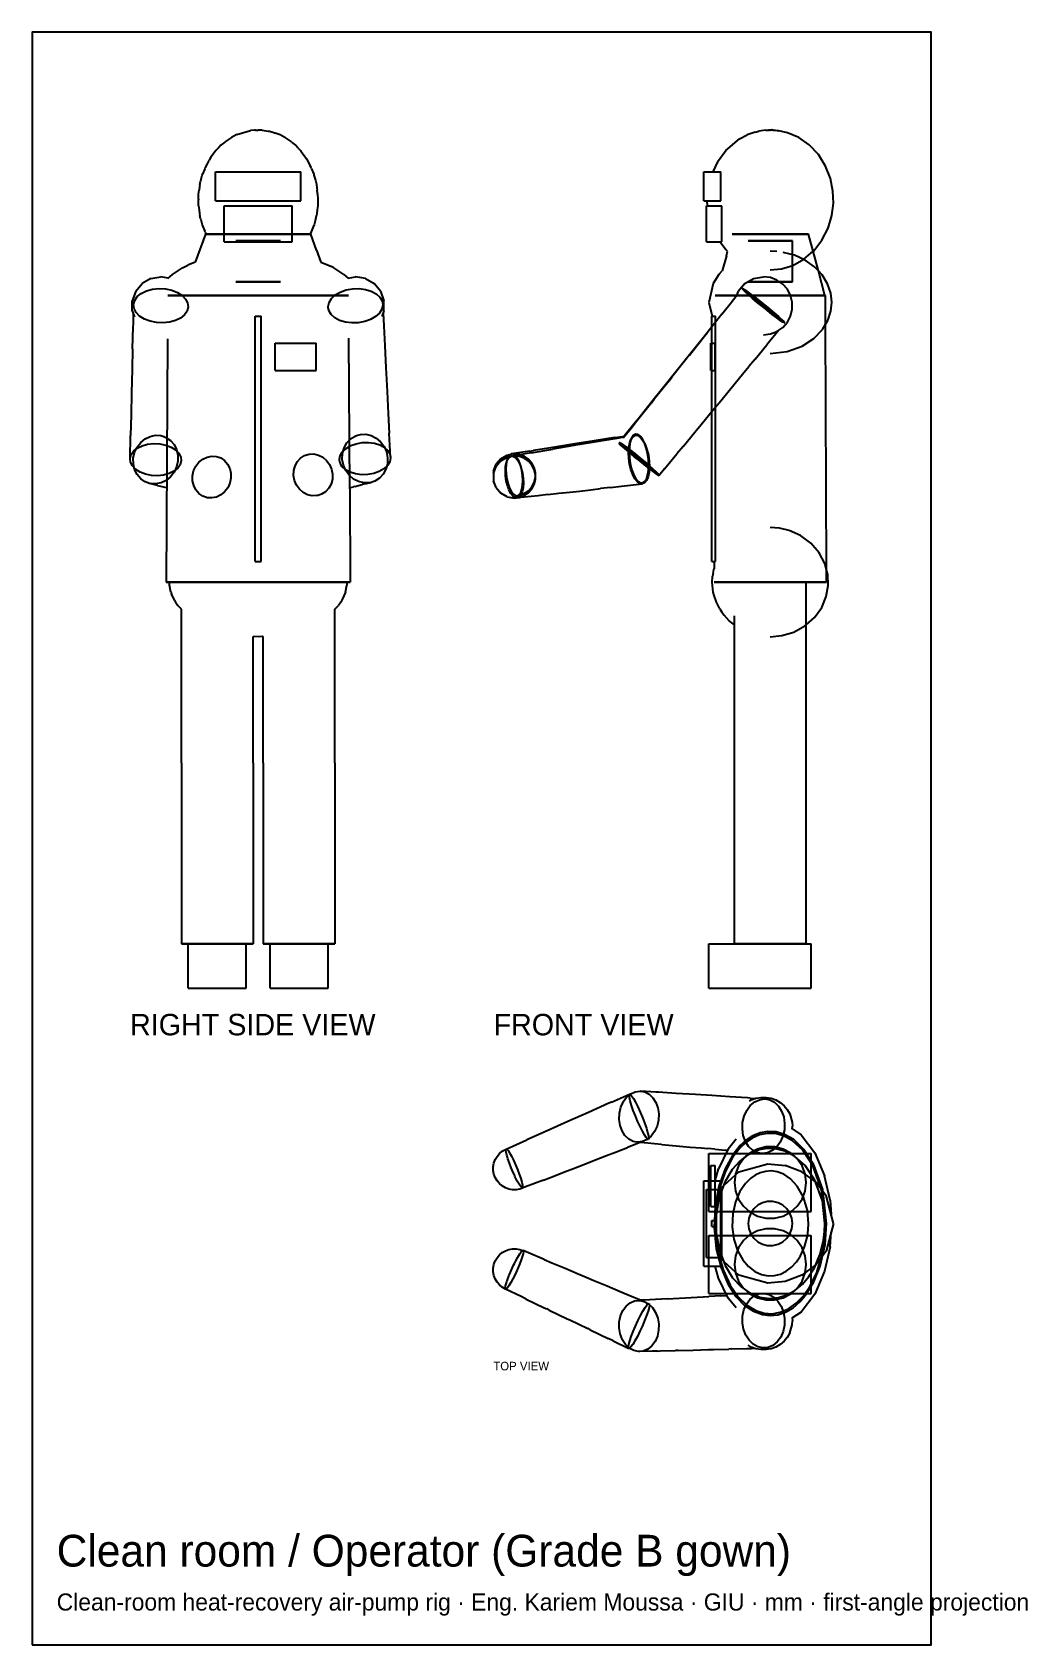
# Model space of a CAD drawing. Header units: millimetres. Extents: x 213 to 504, y -187 to 285.
import ezdxf

# ---------------------------------------------------------------- set-up
doc = ezdxf.new("R2010")
doc.units = ezdxf.units.MM
for name, color, linetype in [('BORDER', 7, 'Continuous'), ('HIDDEN', 8, 'Continuous'), ('TEXT', 5, 'Continuous'), ('VISIBLE', 7, 'Continuous')]:
    doc.layers.add(name, color=color, linetype=linetype)

msp = doc.modelspace()

# ---------------------------------------------------------------- texts
at = {"layer": 'TEXT'}
for s, height, p in [('RIGHT SIDE VIEW', 6.2875, (241.39, -8.83)), ('FRONT VIEW', 6.288, (347.89, -8.83)), ('TOP VIEW', 2.5, (347.82, -107.01)), ('Clean room / Operator (Grade B gown)', 9.3087, (219.9, -164.52)), ('Clean-room heat-recovery air-pump rig · Eng. Kariem Moussa · GIU · mm · first-angle projection', 5.0124, (219.9, -177.41))]:
    msp.add_text(s, height=height, dxfattribs=at).set_placement(p)

# ---------------------------------------------------------------- linework, layer by layer
at = {"layer": 'BORDER'}
msp.add_lwpolyline([(212.74, -187.43), (476.14, -187.43), (476.14, 285.16), (212.74, 285.16)], close=True, dxfattribs=at)
at = {"layer": 'HIDDEN'}
for points in [[(431.48, 256.31), (429, 256.5)], [(266.43, 244.25), (291.43, 244.25)], [(266.43, 244.25), (291.43, 244.25)], [(266.43, 235.75), (266.43, 244.25)], [(266.43, 235.75), (266.43, 244.25)], [(291.43, 235.75), (291.43, 244.25)], [(291.43, 235.75), (291.43, 244.25)], [(409.5, 235.75), (409.5, 244.25)], [(409.5, 244.25), (414.5, 244.25)], [(414.5, 235.75), (414.5, 244.25)], [(266.43, 235.75), (291.43, 235.75)], [(266.43, 235.75), (291.43, 235.75)], [(268.93, 234.25), (288.93, 234.25)], [(268.93, 234.25), (288.93, 234.25)], [(268.93, 223.75), (268.93, 234.25)], [(268.93, 223.75), (268.93, 234.25)], [(288.93, 223.75), (288.93, 234.25)], [(288.93, 223.75), (288.93, 234.25)], [(409.5, 235.75), (414.5, 235.75)], [(410.25, 223.75), (410.25, 234.25)], [(410.25, 234.25), (414.75, 234.25)], [(414.18, 234.25), (414.75, 234.25)], [(414.75, 223.75), (414.75, 234.25)], [(414.75, 231.97), (414.75, 234.25)], [(414.75, 230.8), (414.75, 231.22)], [(263.55, 226), (263.53, 226)], [(263.95, 226), (263.55, 226)], [(264.85, 226), (263.95, 226)], [(264.13, 226), (264.94, 226)], [(266.27, 226), (264.85, 226)], [(264.94, 226), (266.15, 226)], [(266.15, 226), (267.69, 226)], [(268.3, 226), (266.27, 226)], [(267.69, 226), (269.48, 226)], [(270.99, 226), (268.3, 226)], [(268.93, 223.75), (288.93, 223.75)], [(268.93, 223.75), (288.93, 223.75)], [(269.48, 226), (272.11, 226)], [(274.28, 226), (270.99, 226)], [(272.11, 226), (275.2, 226)], [(272.43, 224), (272.48, 224)], [(272.48, 224), (272.43, 224)], [(272.48, 224), (272.85, 224)], [(272.85, 224), (272.48, 224)], [(272.85, 224), (273.58, 224)], [(273.58, 224), (272.85, 224)], [(273.58, 224), (274.62, 224)], [(274.62, 224), (273.58, 224)], [(277.96, 226), (274.28, 226)], [(274.62, 224), (275.91, 224)], [(275.91, 224), (274.62, 224)], [(275.2, 226), (277.11, 226)], [(275.91, 224), (277.38, 224)], [(277.38, 224), (275.91, 224)], [(277.11, 226), (278.93, 226)], [(277.38, 224), (278.93, 224)], [(278.93, 224), (277.38, 224)], [(281.72, 226), (277.96, 226)], [(278.93, 226), (282.69, 226)], [(280.49, 224), (278.93, 224)], [(278.93, 224), (280.49, 224)], [(281.95, 224), (280.49, 224)], [(280.49, 224), (281.95, 224)], [(285.24, 226), (281.72, 226)], [(283.24, 224), (281.95, 224)], [(281.95, 224), (283.24, 224)], [(282.69, 226), (286.61, 226)], [(284.28, 224), (283.24, 224)], [(283.24, 224), (284.28, 224)], [(285.01, 224), (284.28, 224)], [(284.28, 224), (285.01, 224)], [(285.38, 224), (285.01, 224)], [(285.01, 224), (285.38, 224)], [(288.26, 226), (285.24, 226)], [(285.43, 224), (285.38, 224)], [(285.38, 224), (285.43, 224)], [(286.61, 226), (289.86, 226)], [(290.63, 226), (288.26, 226)], [(289.86, 226), (291.99, 226)], [(292.18, 226), (290.63, 226)], [(291.99, 226), (293.36, 226)], [(293.06, 226), (292.18, 226)], [(293.76, 226), (293.06, 226)], [(293.36, 226), (293.95, 226)], [(294.2, 226), (293.76, 226)], [(294.33, 226), (294.2, 226)], [(410.25, 223.75), (414.75, 223.75)], [(417.8, 226), (417.82, 226)], [(417.99, 226), (417.8, 226)], [(417.82, 226), (418.32, 226)], [(418.78, 226), (417.99, 226)], [(418.32, 226), (419.4, 226)], [(420.09, 226), (418.78, 226)], [(419.4, 226), (420.9, 226)], [(421.72, 226), (420.09, 226)], [(420.9, 226), (422.62, 226)], [(423.29, 226), (421.72, 226)], [(422.5, 224), (422.69, 224)], [(422.69, 224), (422.5, 224)], [(422.62, 226), (424.47, 226)], [(422.69, 224), (423.24, 224)], [(423.24, 224), (422.69, 224)], [(423.24, 224), (424.13, 224)], [(424.13, 224), (423.24, 224)], [(424.55, 226), (423.29, 226)], [(424.13, 224), (425.31, 224)], [(425.31, 224), (424.13, 224)], [(424.47, 226), (425.81, 226)], [(425.98, 226), (424.55, 226)], [(425.31, 224), (426.7, 224)], [(426.7, 224), (425.31, 224)], [(427.55, 226), (425.98, 226)], [(426.7, 224), (428.22, 224)], [(428.22, 224), (426.7, 224)], [(429.23, 226), (427.55, 226)], [(428.22, 224), (429.78, 224)], [(429.78, 224), (428.22, 224)], [(430.97, 226), (429.23, 226)], [(429.78, 224), (431.3, 224)], [(431.3, 224), (429.78, 224)], [(432.91, 226), (430.97, 226)], [(431.3, 224), (432.69, 224)], [(432.69, 224), (431.3, 224)], [(432.15, 226), (433.67, 226)], [(432.69, 224), (433.87, 224)], [(433.87, 224), (432.69, 224)], [(434.93, 226), (432.91, 226)], [(433.67, 226), (435.25, 226)], [(433.87, 224), (434.76, 224)], [(434.76, 224), (433.87, 224)], [(434.76, 224), (435.31, 224)], [(435.31, 224), (434.76, 224)], [(436.89, 226), (434.93, 226)], [(435.25, 226), (436.65, 226)], [(435.31, 224), (435.5, 224)], [(435.5, 224), (435.31, 224)], [(435.5, 212), (435.5, 224)], [(436.65, 226), (437.84, 226)], [(438.71, 226), (436.89, 226)], [(437.84, 226), (439.04, 226)], [(439.86, 226), (438.71, 226)], [(439.04, 226), (439.87, 226)], [(440.2, 226), (439.86, 226)], [(439.87, 226), (440.12, 226)], [(440.12, 226), (440.2, 226)], [(441.54, 220.96), (440.2, 226)], [(430.87, 220.87), (429, 221)], [(436.05, 219.8), (432.79, 220.66)], [(435.59, 216.84), (438.81, 218.62)], [(439.16, 218.38), (436.05, 219.8)], [(438.81, 218.62), (441.54, 220.96)], [(441.93, 216.44), (439.16, 218.38)], [(429.03, 213.25), (427, 213.5)], [(429, 215.5), (432.26, 215.82)], [(430.95, 212.53), (429.03, 213.25)], [(432.26, 215.82), (435.59, 216.84)], [(443.07, 215.23), (441.93, 216.44)], [(445, 208), (443.07, 215.23)], [(243.53, 207.68), (244.69, 208.62)], [(244.69, 208.62), (246.19, 209.36)], [(246.19, 209.36), (247.94, 209.83)], [(247.94, 209.83), (249.83, 210.03)], [(249.83, 210.03), (251.75, 209.94)], [(251.75, 209.94), (253.6, 209.55)], [(252.47, 208), (252.48, 208)], [(252.64, 208), (252.47, 208)], [(252.48, 208), (252.9, 208)], [(253.39, 208), (252.64, 208)], [(252.9, 208), (253.92, 208)], [(254.98, 208), (253.39, 208)], [(253.6, 209.55), (255.27, 208.91)], [(253.92, 208), (255.55, 208)], [(257.41, 208), (254.98, 208)], [(255.27, 208.91), (256.65, 208.03)], [(255.55, 208), (257.75, 208)], [(256.65, 208.03), (257.67, 206.98)], [(256.93, 208), (257.19, 208)], [(257.34, 208), (256.93, 208)], [(257.19, 208), (257.98, 208)], [(258.48, 208), (257.34, 208)], [(260.82, 208), (257.41, 208)], [(257.75, 208), (260.44, 208)], [(257.98, 208), (259.3, 208)], [(260.36, 208), (258.48, 208)], [(259.3, 208), (261.12, 208)], [(263.02, 208), (260.36, 208)], [(260.44, 208), (264.56, 208)], [(265.31, 208), (260.82, 208)], [(261.12, 208), (263.38, 208)], [(266.61, 208), (263.02, 208)], [(263.38, 208), (265.96, 208)], [(264.56, 208), (269.61, 208)], [(270.74, 208), (265.31, 208)], [(265.96, 208), (269.72, 208)], [(271.07, 208), (266.61, 208)], [(269.61, 208), (274.39, 208)], [(269.72, 208), (274.08, 208)], [(276.8, 208), (270.74, 208)], [(276.16, 208), (271.07, 208)], [(272.43, 212), (272.48, 212)], [(272.48, 212), (272.43, 212)], [(272.48, 212), (272.85, 212)], [(272.85, 212), (272.48, 212)], [(272.85, 212), (273.58, 212)], [(273.58, 212), (272.85, 212)], [(273.58, 212), (274.62, 212)], [(274.62, 212), (273.58, 212)], [(274.08, 208), (276.56, 208)], [(274.39, 208), (278.93, 208)], [(274.62, 212), (275.91, 212)], [(275.91, 212), (274.62, 212)], [(275.91, 212), (277.38, 212)], [(277.38, 212), (275.91, 212)], [(281.48, 208), (276.16, 208)], [(276.56, 208), (278.93, 208)], [(283.04, 208), (276.8, 208)], [(277.38, 212), (278.93, 212)], [(278.93, 212), (277.38, 212)], [(280.49, 212), (278.93, 212)], [(278.93, 212), (280.49, 212)], [(278.93, 208), (288.76, 208)], [(278.93, 208), (285.54, 208)], [(281.95, 212), (280.49, 212)], [(280.49, 212), (281.95, 212)], [(286.59, 208), (281.48, 208)], [(283.24, 212), (281.95, 212)], [(281.95, 212), (283.24, 212)], [(288.95, 208), (283.04, 208)], [(284.28, 212), (283.24, 212)], [(283.24, 212), (284.28, 212)], [(285.01, 212), (284.28, 212)], [(284.28, 212), (285.01, 212)], [(285.38, 212), (285.01, 212)], [(285.01, 212), (285.38, 212)], [(285.43, 212), (285.38, 212)], [(285.38, 212), (285.43, 212)], [(285.54, 208), (291.62, 208)], [(291.09, 208), (286.59, 208)], [(288.76, 208), (295.89, 208)], [(294.1, 208), (288.95, 208)], [(294.71, 208), (291.09, 208)], [(291.62, 208), (295.92, 208)], [(298.25, 208), (294.1, 208)], [(297.15, 208), (294.71, 208)], [(295.89, 208), (300.37, 208)], [(295.92, 208), (298.58, 208)], [(298.54, 208), (297.15, 208)], [(301.03, 208), (298.25, 208)], [(299.66, 208), (298.54, 208)], [(298.58, 208), (300.15, 208)], [(300.48, 208), (299.66, 208)], [(300.15, 208), (300.84, 208)], [(300.37, 208), (303.14, 208)], [(300.41, 207.15), (301.53, 208.19)], [(300.89, 208), (300.48, 208)], [(300.84, 208), (300.93, 208)], [(300.93, 208), (300.89, 208)], [(302.62, 208), (301.03, 208)], [(301.53, 208.19), (302.99, 209.03)], [(303.92, 208), (302.62, 208)], [(302.99, 209.03), (304.71, 209.65)], [(303.14, 208), (304.62, 208)], [(304.86, 208), (303.92, 208)], [(304.62, 208), (305.29, 208)], [(304.71, 209.65), (306.58, 209.99)], [(305.35, 208), (304.86, 208)], [(305.29, 208), (305.39, 208)], [(305.39, 208), (305.35, 208)], [(306.58, 209.99), (308.51, 210.05)], [(308.51, 210.05), (310.37, 209.81)], [(310.37, 209.81), (312.07, 209.29)], [(312.07, 209.29), (313.49, 208.52)], [(313.49, 208.52), (314.56, 207.55)], [(412.83, 208), (412.88, 208)], [(413.03, 208), (412.83, 208)], [(412.88, 208), (413.63, 208)], [(413, 208), (413.13, 208)], [(413.11, 208), (413, 208)], [(414.03, 208), (413.03, 208)], [(414, 208), (413.11, 208)], [(413.13, 208), (414.06, 208)], [(413.63, 208), (415.14, 208)], [(415.66, 208), (414, 208)], [(415.75, 208), (414.03, 208)], [(414.06, 208), (415.75, 208)], [(415.14, 208), (417.21, 208)], [(417.85, 208), (415.66, 208)], [(417.95, 208), (415.75, 208)], [(415.75, 208), (417.95, 208)], [(417.21, 208), (419.59, 208)], [(420.04, 208), (417.85, 208)], [(420.11, 208), (417.95, 208)], [(417.95, 208), (420.42, 208)], [(419.59, 208), (422.13, 208)], [(421.74, 208), (420.04, 208)], [(421.8, 208), (420.11, 208)], [(420.42, 208), (423.1, 208)], [(420.78, 210.03), (420.84, 209.94)], [(420.81, 210.03), (420.78, 210.03)], [(420.8, 210.05), (420.89, 210.05)], [(420.81, 209.99), (420.8, 210.05)], [(421.13, 209.83), (420.81, 210.03)], [(421.09, 209.65), (420.81, 209.99)], [(420.84, 209.94), (421.24, 209.55)], [(420.89, 210.05), (421.32, 209.81)], [(421.71, 209.03), (421.09, 209.65)], [(421.8, 209.36), (421.13, 209.83)], [(421.24, 209.55), (421.97, 208.91)], [(421.32, 209.81), (422.09, 209.29)], [(422.64, 208.19), (421.71, 209.03)], [(423.64, 208), (421.74, 208)], [(422.77, 208.62), (421.8, 209.36)], [(423.68, 208), (421.8, 208)], [(421.97, 208.91), (422.99, 208.03)], [(422.09, 209.29), (423.14, 208.52)], [(422.13, 208), (424.78, 208)], [(422.5, 212), (422.69, 212)], [(422.69, 212), (422.5, 212)], [(423.82, 207.15), (422.64, 208.19)], [(422.69, 212), (423.24, 212)], [(423.24, 212), (422.69, 212)], [(423.98, 207.68), (422.77, 208.62)], [(422.99, 208.03), (424.24, 206.98)], [(423.1, 208), (425.94, 208)], [(423.14, 208.52), (424.42, 207.55)], [(423.24, 212), (424.13, 212)], [(424.13, 212), (423.24, 212)], [(425.76, 208), (423.64, 208)], [(425.78, 208), (423.68, 208)], [(424.13, 212), (425.31, 212)], [(425.31, 212), (424.13, 212)], [(424.78, 208), (427.19, 208)], [(425.31, 212), (426.7, 212)], [(426.7, 212), (425.31, 212)], [(428.06, 208), (425.76, 208)], [(428.05, 208), (425.78, 208)], [(425.94, 208), (428.76, 208)], [(426.7, 212), (428.22, 212)], [(428.22, 212), (426.7, 212)], [(427.19, 208), (429.51, 208)], [(430.44, 208), (428.05, 208)], [(430.49, 208), (428.06, 208)], [(428.22, 212), (429.78, 212)], [(429.78, 212), (428.22, 212)], [(428.76, 208), (431.44, 208)], [(429.51, 208), (431.89, 208)], [(429.78, 212), (431.3, 212)], [(431.3, 212), (429.78, 212)], [(432.87, 208), (430.44, 208)], [(433.23, 208), (430.49, 208)], [(432.64, 211.36), (430.95, 212.53)], [(431.3, 212), (432.69, 212)], [(432.69, 212), (431.3, 212)], [(431.44, 208), (433.87, 208)], [(431.89, 208), (434.28, 208)], [(434, 209.83), (432.64, 211.36)], [(432.69, 212), (433.87, 212)], [(433.87, 212), (432.69, 212)], [(435.53, 208), (432.87, 208)], [(436.19, 208), (433.23, 208)], [(433.87, 212), (434.76, 212)], [(434.76, 212), (433.87, 212)], [(433.87, 208), (436.22, 208)], [(434.95, 208.01), (434, 209.83)], [(434.28, 208), (436.57, 208)], [(434.76, 212), (435.31, 212)], [(435.31, 212), (434.76, 212)], [(435.44, 206.02), (434.95, 208.01)], [(435.31, 212), (435.5, 212)], [(435.5, 212), (435.31, 212)], [(438.48, 208), (435.53, 208)], [(439.16, 208), (436.19, 208)], [(436.22, 208), (438.39, 208)], [(436.57, 208), (438.69, 208)], [(438.39, 208), (440.31, 208)], [(441.41, 208), (438.48, 208)], [(438.69, 208), (440.56, 208)], [(442.07, 208), (439.16, 208)], [(440.31, 208), (441.92, 208)], [(440.56, 208), (442.58, 208)], [(444.01, 208), (441.41, 208)], [(441.92, 208), (443.53, 208)], [(444.26, 208), (442.07, 208)], [(442.58, 208), (444.13, 208)], [(443.53, 208), (444.61, 208)], [(445.17, 208), (444.01, 208)], [(444.13, 208), (444.93, 208)], [(445, 208), (444.26, 208)], [(444.61, 208), (444.91, 208)], [(444.91, 208), (445, 208)], [(444.93, 208), (445.17, 208)], [(445.2, 199.63), (445.17, 208)], [(242.44, 205.39), (242.76, 206.58)], [(242.44, 205.24), (242.44, 205.39)], [(242.59, 204.18), (242.44, 205.24)], [(243.19, 203.02), (242.59, 204.18)], [(242.76, 206.58), (243.53, 207.68)], [(258.1, 203.42), (257.34, 202.32)], [(257.67, 206.98), (258.27, 205.82)], [(258.43, 204.69), (258.1, 203.42)], [(258.27, 205.82), (258.43, 204.69)], [(299.44, 204.77), (299.7, 205.99)], [(299.45, 204.47), (299.44, 204.77)], [(299.65, 203.57), (299.45, 204.47)], [(300.3, 202.45), (299.65, 203.57)], [(299.7, 205.99), (300.41, 207.15)], [(315.16, 204.01), (314.45, 202.85)], [(314.56, 207.55), (315.22, 206.43)], [(315.42, 205.23), (315.16, 204.01)], [(315.22, 206.43), (315.42, 205.46)], [(315.42, 205.46), (315.42, 205.23)], [(425.19, 205.99), (423.82, 207.15)], [(425.37, 206.58), (423.98, 207.68)], [(424.24, 206.98), (425.66, 205.82)], [(424.42, 207.55), (425.84, 206.43)], [(426.67, 204.77), (425.19, 205.99)], [(426.85, 205.39), (425.37, 206.58)], [(425.66, 205.82), (427.15, 204.61)], [(425.84, 206.43), (427.33, 205.23)], [(428.16, 203.57), (426.67, 204.77)], [(428.34, 204.18), (426.85, 205.39)], [(427.15, 204.61), (428.63, 203.42)], [(427.33, 205.23), (428.81, 204.01)], [(429.58, 202.45), (428.16, 203.57)], [(429.76, 203.02), (428.34, 204.18)], [(428.63, 203.42), (430.02, 202.32)], [(428.81, 204.01), (430.18, 202.85)], [(434.95, 201.99), (435.44, 203.98)], [(435.44, 203.98), (435.44, 206.02)], [(244.21, 201.97), (243.19, 203.02)], [(245.59, 201.09), (244.21, 201.97)], [(247.26, 200.45), (245.59, 201.09)], [(249.11, 200.06), (247.26, 200.45)], [(251.03, 199.97), (249.11, 200.06)], [(252.92, 200.17), (251.03, 199.97)], [(254.67, 200.64), (252.92, 200.17)], [(256.17, 201.38), (254.67, 200.64)], [(257.34, 202.32), (256.17, 201.38)], [(278.03, 202), (279.83, 202)], [(278.03, 202), (279.83, 202)], [(278.03, 130), (278.03, 202)], [(278.03, 130), (278.03, 202)], [(279.83, 130), (279.83, 202)], [(279.83, 130), (279.83, 202)], [(301.37, 201.48), (300.3, 202.45)], [(302.8, 200.71), (301.37, 201.48)], [(304.49, 200.19), (302.8, 200.71)], [(306.35, 199.95), (304.49, 200.19)], [(308.28, 200.01), (306.35, 199.95)], [(310.16, 200.35), (308.28, 200.01)], [(311.87, 200.97), (310.16, 200.35)], [(313.33, 201.81), (311.87, 200.97)], [(314.45, 202.85), (313.33, 201.81)], [(411.9, 130), (411.9, 202)], [(411.9, 202), (412.9, 202)], [(411.9, 174.09), (411.9, 198.86)], [(411.99, 202), (412.9, 202)], [(412.9, 130), (412.9, 202)], [(412.9, 130), (412.9, 202)], [(430.86, 201.48), (429.58, 202.45)], [(431.01, 201.97), (429.76, 203.02)], [(430.02, 202.32), (431.23, 201.38)], [(430.18, 202.85), (431.36, 201.81)], [(431.91, 200.71), (430.86, 201.48)], [(430.95, 197.47), (432.64, 198.64)], [(432.03, 201.09), (431.01, 201.97)], [(431.23, 201.38), (432.2, 200.64)], [(431.36, 201.81), (432.29, 200.97)], [(432.68, 200.19), (431.91, 200.71)], [(432.76, 200.45), (432.03, 201.09)], [(432.2, 200.64), (432.87, 200.17)], [(432.29, 200.97), (432.91, 200.35)], [(432.64, 198.64), (434, 200.17)], [(433.11, 199.95), (432.68, 200.19)], [(433.16, 200.06), (432.76, 200.45)], [(432.87, 200.17), (433.19, 199.97)], [(432.91, 200.35), (433.19, 200.01)], [(433.2, 199.95), (433.11, 199.95)], [(433.22, 199.97), (433.16, 200.06)], [(433.19, 200.01), (433.2, 199.95)], [(433.19, 199.97), (433.22, 199.97)], [(434, 200.17), (434.95, 201.99)], [(444.28, 198.06), (445.2, 199.63)], [(283.93, 194), (295.93, 194)], [(283.93, 194), (295.93, 194)], [(283.93, 186), (283.93, 194)], [(283.93, 186), (283.93, 194)], [(295.93, 186), (295.93, 194)], [(295.93, 186), (295.93, 194)], [(411.6, 186), (411.6, 194)], [(411.6, 194), (412.8, 194)], [(411.6, 186), (411.6, 194)], [(411.6, 194), (412.8, 194)], [(412.8, 186), (412.8, 194)], [(412.8, 186), (412.8, 194)], [(427, 196.5), (429.03, 196.75)], [(427, 196.5), (429.03, 196.75)], [(429.03, 196.75), (430.95, 197.47)], [(429.03, 196.75), (430.95, 197.47)], [(430.95, 197.47), (431.45, 197.82)], [(438.29, 193.15), (441.79, 195.44)], [(441.79, 195.44), (444.28, 198.06)], [(429, 191), (433.9, 191.57)], [(433.9, 191.57), (438.29, 193.15)], [(283.93, 186), (295.93, 186)], [(283.93, 186), (295.93, 186)], [(411.6, 186), (412.8, 186)], [(411.6, 186), (412.8, 186)], [(244.51, 164.95), (245.81, 166.02)], [(245.81, 166.02), (247.29, 166.72)], [(247.29, 166.72), (248.86, 167.03)], [(248.86, 167.03), (250.44, 166.93)], [(250.44, 166.93), (251.34, 166.67)], [(251.34, 166.67), (251.92, 166.41)], [(251.92, 166.41), (253.23, 165.52)], [(253.23, 165.52), (254.28, 164.3)], [(304.89, 164.78), (306, 165.96)], [(306, 165.96), (307.36, 166.81)], [(307.36, 166.81), (307.7, 166.96)], [(307.7, 166.96), (308.88, 167.28)], [(308.88, 167.28), (310.48, 167.34)], [(310.48, 167.34), (312.06, 166.98)], [(312.06, 166.98), (313.54, 166.23)], [(313.54, 166.23), (314.82, 165.13)], [(387.82, 164.95), (388.26, 166.02)], [(388.33, 166.23), (387.94, 165.13)], [(388.26, 166.02), (388.83, 166.72)], [(388.85, 166.98), (388.33, 166.23)], [(388.83, 166.72), (389.47, 167.03)], [(389.46, 167.34), (388.85, 166.98)], [(389.54, 167.35), (389.46, 167.34)], [(389.47, 167.03), (390.22, 166.93)], [(390.13, 167.28), (389.54, 167.35)], [(390.83, 166.81), (390.13, 167.28)], [(390.22, 166.93), (390.96, 166.41)], [(391.5, 165.96), (390.83, 166.81)], [(390.96, 166.41), (391.67, 165.52)], [(392.12, 164.78), (391.5, 165.96)], [(391.67, 165.52), (392.32, 164.3)], [(241.39, 160.27), (241.69, 161.39)], [(241.69, 161.39), (242.41, 162.42)], [(242.35, 160.34), (242.73, 162.03)], [(242.41, 162.42), (243.5, 163.3)], [(242.73, 162.03), (243.46, 163.6)], [(243.46, 163.6), (244.51, 164.95)], [(243.5, 163.3), (244.91, 163.98)], [(244.91, 163.98), (246.54, 164.43)], [(246.54, 164.43), (248.32, 164.62)], [(248.32, 164.62), (250.12, 164.53)], [(250.12, 164.53), (251.86, 164.17)], [(251.86, 164.17), (253.42, 163.56)], [(253.42, 163.56), (254.71, 162.75)], [(254.28, 164.3), (255.02, 162.83)], [(254.71, 162.75), (255.67, 161.76)], [(255.02, 162.83), (255.41, 161.18)], [(255.41, 161.18), (255.41, 159.47)], [(255.67, 161.76), (256.24, 160.67)], [(263.96, 160.67), (265.32, 160.94)], [(265.32, 160.94), (266.67, 160.85)], [(266.67, 160.85), (267.45, 160.63)], [(291.38, 160.38), (292.55, 161.11)], [(292.55, 161.11), (292.84, 161.24)], [(292.84, 161.24), (293.85, 161.51)], [(293.85, 161.51), (295.23, 161.56)], [(295.23, 161.56), (296.6, 161.25)], [(296.6, 161.25), (297.87, 160.61)], [(302.73, 160), (302.97, 161.15)], [(302.97, 161.15), (303.64, 162.23)], [(303.59, 159.98), (303.65, 161.7)], [(303.64, 162.23), (304.69, 163.2)], [(303.65, 161.7), (304.09, 163.33)], [(304.09, 163.33), (304.89, 164.78)], [(304.69, 163.2), (306.06, 164)], [(306.06, 164), (307.67, 164.57)], [(307.67, 164.57), (309.43, 164.9)], [(309.43, 164.9), (311.23, 164.95)], [(311.23, 164.95), (312.98, 164.72)], [(312.98, 164.72), (314.57, 164.24)], [(314.57, 164.24), (315.9, 163.52)], [(314.82, 165.13), (315.84, 163.74)], [(315.84, 163.74), (316.53, 162.15)], [(315.9, 163.52), (316.9, 162.61)], [(316.53, 162.15), (316.85, 160.45)], [(316.9, 162.61), (317.52, 161.56)], [(317.52, 161.56), (317.71, 160.65)], [(352.58, 161.25), (352.13, 160.61)], [(352.89, 161.44), (352.58, 161.25)], [(353.11, 160.94), (353.76, 160.85)], [(353.76, 160.85), (354.4, 160.41)], [(355.48, 161.45), (354, 161.63)], [(355.48, 160.82), (354, 161)], [(354.16, 161.2), (354.01, 161.3)], [(354.28, 161.11), (354.26, 161.13)], [(354.86, 160.38), (354.28, 161.11)], [(356.88, 160.92), (355.48, 161.45)], [(356.88, 160.29), (355.48, 160.82)], [(358.11, 160.07), (356.88, 160.92)], [(384.67, 164.62), (384.73, 164.53)], [(384.7, 164.62), (384.67, 164.62)], [(384.69, 164.95), (384.77, 164.95)], [(384.69, 164.9), (384.69, 164.95)], [(384.96, 164.57), (384.69, 164.9)], [(385, 164.43), (384.7, 164.62)], [(384.73, 164.53), (385.1, 164.17)], [(384.77, 164.95), (385.18, 164.72)], [(385.54, 164), (384.96, 164.57)], [(385.56, 164.03), (385, 164.43)], [(385.1, 164.17), (385.78, 163.56)], [(385.18, 164.72), (385.9, 164.24)], [(386.41, 163.2), (385.54, 164)], [(385.78, 163.56), (386.74, 162.75)], [(385.9, 164.24), (386.88, 163.52)], [(387.52, 162.23), (386.41, 163.2)], [(386.74, 162.75), (387.91, 161.76)], [(386.88, 163.52), (388.08, 162.61)], [(387.47, 162.56), (387.54, 163.6)], [(388.81, 161.15), (387.52, 162.23)], [(387.54, 163.6), (387.82, 164.95)], [(387.7, 163.74), (387.62, 162.15)], [(387.62, 162.15), (387.71, 160.45)], [(387.94, 165.13), (387.7, 163.74)], [(387.91, 161.76), (389.24, 160.67)], [(388.08, 162.61), (389.41, 161.56)], [(390.19, 160), (388.81, 161.15)], [(389.41, 161.56), (390.81, 160.43)], [(392.64, 163.33), (392.12, 164.78)], [(392.32, 164.3), (392.86, 162.83)], [(393.04, 161.7), (392.64, 163.33)], [(392.86, 162.83), (393.26, 161.18)], [(393.29, 159.98), (393.04, 161.7)], [(393.26, 161.18), (393.5, 159.47)], [(241.39, 160.12), (241.39, 160.27)], [(242.36, 158.62), (242.35, 160.34)], [(242.62, 157.5), (242.36, 158.62)], [(254.26, 156.5), (252.86, 155.82)], [(254.3, 156.2), (253.26, 154.85)], [(255.36, 157.39), (254.26, 156.5)], [(255.04, 157.77), (254.3, 156.2)], [(255.41, 159.47), (255.04, 157.77)], [(256.07, 158.42), (255.36, 157.39)], [(256.38, 159.61), (256.07, 158.42)], [(256.24, 160.67), (256.38, 159.61)], [(259.71, 155.18), (260.03, 156.63)], [(260.03, 156.63), (260.66, 157.99)], [(260.66, 157.99), (261.57, 159.15)], [(261.57, 159.15), (262.69, 160.07)], [(262.69, 160.07), (263.96, 160.67)], [(267.45, 160.63), (267.95, 160.41)], [(267.95, 160.41), (269.07, 159.64)], [(269.07, 159.64), (269.98, 158.59)], [(269.98, 158.59), (270.62, 157.32)], [(270.62, 157.32), (270.95, 155.91)], [(289.3, 155.23), (289.35, 156.71)], [(289.35, 156.71), (289.74, 158.11)], [(289.74, 158.11), (290.42, 159.36)], [(290.42, 159.36), (291.38, 160.38)], [(297.87, 160.61), (298.97, 159.66)], [(298.97, 159.66), (299.85, 158.47)], [(299.85, 158.47), (300.44, 157.1)], [(300.44, 157.1), (300.72, 155.63)], [(302.74, 159.72), (302.73, 160)], [(302.92, 158.88), (302.74, 159.72)], [(303.54, 157.83), (302.92, 158.88)], [(304.54, 156.91), (303.54, 157.83)], [(303.91, 158.28), (303.59, 159.98)], [(304.6, 156.69), (303.91, 158.28)], [(305.72, 156.28), (304.54, 156.91)], [(305.62, 155.31), (304.6, 156.69)], [(316.79, 158.73), (316.59, 158.01)], [(316.85, 160.45), (316.79, 158.73)], [(351.59, 158.47), (351.52, 157.1)], [(351.52, 157.1), (351.59, 155.63)], [(351.79, 159.66), (351.59, 158.47)], [(352.13, 160.61), (351.79, 159.66)], [(351.84, 159.51), (351.87, 159.59)], [(352.49, 160.59), (352.53, 160.63)], [(354.4, 160.41), (355.01, 159.64)], [(355.4, 159.36), (354.86, 160.38)], [(355.01, 159.64), (355.57, 158.59)], [(355.85, 158.11), (355.4, 159.36)], [(355.57, 158.59), (356.03, 157.32)], [(356.19, 156.71), (355.85, 158.11)], [(356.03, 157.32), (356.38, 155.91)], [(356.41, 155.23), (356.19, 156.71)], [(358.11, 159.44), (356.88, 160.29)], [(359.1, 158.95), (358.11, 160.07)], [(359.1, 158.32), (358.11, 159.44)], [(359.8, 157.63), (359.1, 158.95)], [(359.8, 157), (359.1, 158.32)], [(360.15, 156.18), (359.8, 157.63)], [(360.15, 155.55), (359.8, 157)], [(360.15, 154.68), (360.15, 156.18)], [(387.71, 160.45), (387.96, 158.73)], [(387.96, 158.73), (388.36, 157.1)], [(388.36, 157.1), (388.88, 155.65)], [(389.24, 160.67), (390.64, 159.53)], [(391.59, 158.88), (390.19, 160)], [(390.64, 159.53), (392.03, 158.42)], [(390.81, 160.43), (392.19, 159.29)], [(392.92, 157.83), (391.59, 158.88)], [(392.03, 158.42), (393.33, 157.39)], [(392.19, 159.29), (393.48, 158.2)], [(394.12, 156.91), (392.92, 157.83)], [(393.06, 155.31), (393.3, 156.69)], [(393.38, 158.28), (393.29, 159.98)], [(393.3, 156.69), (393.38, 158.28)], [(393.33, 157.39), (393.53, 157.23)], [(393.48, 158.2), (394.59, 157.23)], [(393.5, 159.47), (393.57, 157.77)], [(393.57, 157.77), (393.53, 157.24)], [(395.1, 156.19), (394.12, 156.91)], [(394.59, 157.23), (395.46, 156.43)], [(395.82, 155.71), (395.1, 156.19)], [(395.46, 156.43), (396.04, 155.86)], [(253.26, 154.85), (252.12, 153.92)], [(252.86, 155.82), (252.13, 155.62)], [(259.71, 153.7), (259.71, 155.18)], [(260.04, 152.28), (259.71, 153.7)], [(260.68, 151.01), (260.04, 152.28)], [(270, 151.62), (269.1, 150.45)], [(270.63, 152.97), (270, 151.62)], [(270.95, 154.43), (270.63, 152.97)], [(270.95, 155.91), (270.95, 154.43)], [(289.58, 153.77), (289.3, 155.23)], [(290.17, 152.4), (289.58, 153.77)], [(291.05, 151.2), (290.17, 152.4)], [(299.6, 151.5), (298.64, 150.48)], [(300.29, 152.75), (299.6, 151.5)], [(300.67, 154.15), (300.29, 152.75)], [(300.72, 155.63), (300.67, 154.15)], [(305.73, 155.21), (305.62, 155.31)], [(351.59, 155.63), (351.81, 154.15)], [(351.81, 154.15), (352.15, 152.75)], [(352.25, 151.52), (352.11, 151.89)], [(352.15, 152.75), (352.6, 151.5)], [(352.6, 151.5), (353.14, 150.48)], [(356.21, 151.2), (356.41, 152.4)], [(356.55, 151.62), (356.31, 150.45)], [(356.38, 155.91), (356.59, 154.43)], [(356.48, 153.77), (356.41, 155.23)], [(356.41, 152.4), (356.48, 153.77)], [(356.64, 152.97), (356.55, 151.62)], [(356.59, 154.43), (356.64, 152.97)], [(358.11, 150.79), (359.1, 151.91)], [(358.11, 150.16), (359.1, 151.28)], [(359.1, 151.91), (359.8, 153.23)], [(359.1, 151.28), (359.8, 152.6)], [(359.8, 153.23), (360.15, 154.68)], [(359.8, 152.6), (360.15, 154.05)], [(360.15, 154.05), (360.15, 155.55)], [(388.88, 155.65), (389.5, 154.47)], [(389.5, 154.47), (390.17, 153.62)], [(390.17, 153.62), (390.87, 153.15)], [(390.87, 153.15), (391.41, 153.07)], [(391.41, 153.07), (391.54, 153.1)], [(391.54, 153.1), (392.15, 153.45)], [(392.15, 153.45), (392.67, 154.21)], [(392.67, 154.21), (393.06, 155.31)], [(396.23, 155.48), (395.82, 155.71)], [(396.04, 155.86), (396.31, 155.53)], [(396.31, 155.48), (396.23, 155.48)], [(396.31, 155.53), (396.31, 155.48)], [(261.59, 149.96), (260.68, 151.01)], [(262.72, 149.19), (261.59, 149.96)], [(263.78, 148.8), (262.72, 149.19)], [(263.99, 148.75), (263.78, 148.8)], [(265.35, 148.66), (263.99, 148.75)], [(266.7, 148.93), (265.35, 148.66)], [(267.98, 149.54), (266.7, 148.93)], [(269.1, 150.45), (267.98, 149.54)], [(292.15, 150.26), (291.05, 151.2)], [(293.43, 149.61), (292.15, 150.26)], [(294.79, 149.3), (293.43, 149.61)], [(296.17, 149.35), (294.79, 149.3)], [(296.56, 149.43), (296.17, 149.35)], [(297.48, 149.75), (296.56, 149.43)], [(298.64, 150.48), (297.48, 149.75)], [(353.14, 150.48), (353.72, 149.75)], [(353.72, 149.75), (354.32, 149.35)], [(353.99, 148.93), (353.79, 149.07)], [(354, 149.23), (355.48, 149.41)], [(354.32, 149.35), (354.78, 149.28)], [(354.67, 148.68), (355.48, 148.78)], [(354.78, 149.28), (354.9, 149.3)], [(355.44, 148.93), (354.83, 148.66)], [(354.9, 149.3), (355.42, 149.61)], [(355.42, 149.61), (355.87, 150.26)], [(355.93, 149.54), (355.44, 148.93)], [(355.48, 149.41), (356.88, 149.94)], [(355.48, 148.78), (356.88, 149.31)], [(355.87, 150.26), (356.21, 151.2)], [(356.31, 150.45), (355.93, 149.54)], [(356.88, 149.94), (358.11, 150.79)], [(356.88, 149.31), (358.11, 150.16)], [(431.71, 139.79), (429, 140)], [(434.5, 139.14), (431.71, 139.79)], [(437.88, 137.65), (434.5, 139.14)], [(440.9, 135.43), (437.88, 137.65)], [(443.32, 132.63), (440.9, 135.43)], [(444.97, 129.47), (443.32, 132.63)], [(278.03, 130), (279.83, 130)], [(278.03, 130), (279.83, 130)], [(411.9, 130), (412.9, 130)], [(412.54, 130), (412.9, 130)], [(445.49, 127.54), (444.97, 129.47)], [(252.2, 124), (251.93, 124)], [(253.18, 124), (252.2, 124)], [(254.93, 124), (253.18, 124)], [(257.55, 124), (254.93, 124)], [(256.43, 124), (256.51, 124)], [(256.51, 124), (256.43, 124)], [(256.51, 124), (257.11, 124)], [(257.11, 124), (256.51, 124)], [(257.11, 124), (258.29, 124)], [(258.29, 124), (257.11, 124)], [(261.2, 124), (257.55, 124)], [(258.29, 124), (259.97, 124)], [(259.97, 124), (258.29, 124)], [(259.97, 124), (262.05, 124)], [(262.05, 124), (259.97, 124)], [(260.82, 124), (261.34, 124)], [(265.91, 124), (261.2, 124)], [(262.05, 124), (264.42, 124)], [(264.42, 124), (262.05, 124)], [(262.87, 124), (266.4, 124)], [(264.42, 124), (266.93, 124)], [(266.93, 124), (264.42, 124)], [(271.53, 124), (265.91, 124)], [(266.4, 124), (271.46, 124)], [(269.44, 124), (266.93, 124)], [(266.93, 124), (269.44, 124)], [(271.81, 124), (269.44, 124)], [(269.44, 124), (271.81, 124)], [(277.72, 124), (271.53, 124)], [(273.89, 124), (271.81, 124)], [(271.81, 124), (273.89, 124)], [(275.57, 124), (273.89, 124)], [(273.89, 124), (275.57, 124)], [(273.92, 124), (278.93, 124)], [(276.75, 124), (275.57, 124)], [(275.57, 124), (276.75, 124)], [(277.35, 124), (276.75, 124)], [(276.75, 124), (277.35, 124)], [(277.43, 124), (277.35, 124)], [(277.35, 124), (277.43, 124)], [(284.01, 124), (277.72, 124)], [(278.93, 124), (288.86, 124)], [(280.43, 124), (280.51, 124)], [(280.51, 124), (280.43, 124)], [(280.51, 124), (281.11, 124)], [(281.11, 124), (280.51, 124)], [(281.11, 124), (282.29, 124)], [(282.29, 124), (281.11, 124)], [(282.29, 124), (283.97, 124)], [(283.97, 124), (282.29, 124)], [(283.97, 124), (286.05, 124)], [(286.05, 124), (283.97, 124)], [(289.89, 124), (284.01, 124)], [(286.05, 124), (288.42, 124)], [(288.42, 124), (286.05, 124)], [(288.42, 124), (290.93, 124)], [(290.93, 124), (288.42, 124)], [(288.86, 124), (295.47, 124)], [(294.98, 124), (289.89, 124)], [(293.44, 124), (290.93, 124)], [(290.93, 124), (293.44, 124)], [(295.81, 124), (293.44, 124)], [(293.44, 124), (295.81, 124)], [(299.04, 124), (294.98, 124)], [(297.89, 124), (295.81, 124)], [(295.81, 124), (297.89, 124)], [(296.45, 124), (297.23, 124)], [(299.57, 124), (297.89, 124)], [(297.89, 124), (299.57, 124)], [(301.76, 124), (299.04, 124)], [(300.75, 124), (299.57, 124)], [(299.57, 124), (300.75, 124)], [(301.35, 124), (300.75, 124)], [(300.75, 124), (301.35, 124)], [(301.43, 124), (301.35, 124)], [(301.35, 124), (301.43, 124)], [(303.31, 124), (301.76, 124)], [(304.58, 124), (303.31, 124)], [(305.48, 124), (304.58, 124)], [(305.91, 124), (305.48, 124)], [(305.93, 124), (305.91, 124)], [(412.5, 124), (412.52, 124)], [(412.79, 124), (412.5, 124)], [(412.52, 124), (413.13, 124)], [(413.92, 124), (412.79, 124)], [(413.13, 124), (414.55, 124)], [(415.73, 124), (413.92, 124)], [(414.55, 124), (415.39, 124)], [(417.99, 124), (415.73, 124)], [(420.18, 124), (417.99, 124)], [(418.5, 124), (418.81, 124)], [(418.81, 124), (418.5, 124)], [(418.5, 124), (418.81, 124)], [(418.81, 124), (418.5, 124)], [(418.81, 124), (419.7, 124)], [(419.7, 124), (418.81, 124)], [(418.81, 124), (419.7, 124)], [(419.7, 124), (418.81, 124)], [(419.7, 124), (421.14, 124)], [(421.14, 124), (419.7, 124)], [(419.7, 124), (421.14, 124)], [(421.14, 124), (419.7, 124)], [(421.91, 124), (420.18, 124)], [(421.14, 124), (423.04, 124)], [(423.04, 124), (421.14, 124)], [(421.14, 124), (423.04, 124)], [(423.04, 124), (421.14, 124)], [(423.85, 124), (421.91, 124)], [(423.04, 124), (425.28, 124)], [(425.28, 124), (423.04, 124)], [(423.04, 124), (425.28, 124)], [(425.28, 124), (423.04, 124)], [(425.99, 124), (423.85, 124)], [(425.28, 124), (427.73, 124)], [(427.73, 124), (425.28, 124)], [(425.28, 124), (427.73, 124)], [(427.73, 124), (425.28, 124)], [(428.3, 124), (425.99, 124)], [(427.73, 124), (430.27, 124)], [(430.27, 124), (427.73, 124)], [(427.73, 124), (430.27, 124)], [(430.27, 124), (427.73, 124)], [(430.72, 124), (428.3, 124)], [(430.27, 124), (432.72, 124)], [(432.72, 124), (430.27, 124)], [(430.27, 124), (432.72, 124)], [(432.72, 124), (430.27, 124)], [(433.18, 124), (430.72, 124)], [(432.72, 124), (434.96, 124)], [(434.96, 124), (432.72, 124)], [(432.72, 124), (434.96, 124)], [(434.96, 124), (432.72, 124)], [(435.85, 124), (433.18, 124)], [(434.96, 124), (436.86, 124)], [(436.86, 124), (434.96, 124)], [(434.96, 124), (436.86, 124)], [(436.86, 124), (434.96, 124)], [(438.81, 124), (435.85, 124)], [(436.86, 124), (438.3, 124)], [(438.3, 124), (436.86, 124)], [(436.86, 124), (438.3, 124)], [(438.3, 124), (436.86, 124)], [(438.3, 124), (439.19, 124)], [(439.19, 124), (438.3, 124)], [(438.3, 124), (439.19, 124)], [(439.19, 124), (438.3, 124)], [(441.75, 124), (438.81, 124)], [(439.19, 124), (439.5, 124)], [(439.5, 124), (439.19, 124)], [(439.19, 124), (439.5, 124)], [(439.5, 124), (439.19, 124)], [(439.5, 114.01), (439.5, 124)], [(439.5, 18), (439.5, 124)], [(441.16, 124), (441.47, 124)], [(444.34, 124), (441.75, 124)], [(442.19, 124), (443.61, 124)], [(443.61, 124), (444.77, 124)], [(445.5, 124), (444.34, 124)], [(445.15, 124), (445.5, 124)], [(445.5, 124), (445.49, 127.54)], [(432.4, 108.32), (435.85, 109.36)], [(435.85, 109.36), (439.12, 111.15)], [(439.12, 111.15), (439.5, 111.48)], [(429, 108), (432.4, 108.32)], [(256.51, 18), (256.43, 18)], [(257.11, 18), (256.51, 18)], [(258.29, 18), (257.11, 18)], [(259.97, 18), (258.29, 18)], [(258.43, 18), (275.43, 18)], [(258.43, 5), (258.43, 18)], [(258.43, 18), (259.97, 18)], [(259.97, 18), (262.05, 18)], [(262.05, 18), (259.97, 18)], [(262.05, 18), (264.42, 18)], [(264.42, 18), (262.05, 18)], [(264.42, 18), (266.93, 18)], [(266.93, 18), (264.42, 18)], [(269.44, 18), (266.93, 18)], [(266.93, 18), (269.44, 18)], [(271.81, 18), (269.44, 18)], [(269.44, 18), (271.81, 18)], [(273.89, 18), (271.81, 18)], [(271.81, 18), (273.89, 18)], [(275.57, 18), (273.89, 18)], [(273.89, 18), (275.43, 18)], [(275.43, 5), (275.43, 18)], [(276.75, 18), (275.57, 18)], [(277.35, 18), (276.75, 18)], [(277.43, 18), (277.35, 18)], [(280.51, 18), (280.43, 18)], [(281.11, 18), (280.51, 18)], [(282.29, 18), (281.11, 18)], [(283.97, 18), (282.29, 18)], [(282.43, 18), (299.43, 18)], [(282.43, 5), (282.43, 18)], [(282.43, 18), (283.97, 18)], [(283.97, 18), (286.05, 18)], [(286.05, 18), (283.97, 18)], [(286.05, 18), (288.42, 18)], [(288.42, 18), (286.05, 18)], [(288.42, 18), (290.93, 18)], [(290.93, 18), (288.42, 18)], [(293.44, 18), (290.93, 18)], [(290.93, 18), (293.44, 18)], [(295.81, 18), (293.44, 18)], [(293.44, 18), (295.81, 18)], [(297.89, 18), (295.81, 18)], [(295.81, 18), (297.89, 18)], [(299.57, 18), (297.89, 18)], [(297.89, 18), (299.43, 18)], [(299.43, 5), (299.43, 18)], [(300.75, 18), (299.57, 18)], [(301.35, 18), (300.75, 18)], [(301.43, 18), (301.35, 18)], [(411, 5), (411, 18)], [(411, 18), (441, 18)], [(411, 5), (411, 18)], [(411, 18), (441, 18)], [(411, 5), (411, 18)], [(411, 18), (441, 18)], [(418.5, 18), (418.81, 18)], [(418.81, 18), (418.5, 18)], [(418.5, 18), (418.81, 18)], [(418.81, 18), (418.5, 18)], [(418.81, 18), (419.7, 18)], [(419.7, 18), (418.81, 18)], [(418.81, 18), (419.7, 18)], [(419.7, 18), (418.81, 18)], [(419.7, 18), (421.14, 18)], [(421.14, 18), (419.7, 18)], [(419.7, 18), (421.14, 18)], [(421.14, 18), (419.7, 18)], [(421.14, 18), (422.88, 18)], [(423.04, 18), (421.14, 18)], [(421.14, 18), (423.04, 18)], [(423.04, 18), (421.14, 18)], [(425.28, 18), (423.04, 18)], [(423.04, 18), (425.28, 18)], [(425.28, 18), (423.04, 18)], [(427.73, 18), (425.28, 18)], [(425.28, 18), (427.73, 18)], [(427.73, 18), (425.28, 18)], [(430.27, 18), (427.73, 18)], [(427.73, 18), (430.27, 18)], [(430.27, 18), (427.73, 18)], [(432.72, 18), (430.27, 18)], [(430.27, 18), (432.72, 18)], [(432.72, 18), (430.27, 18)], [(434.96, 18), (432.72, 18)], [(432.72, 18), (434.96, 18)], [(434.96, 18), (432.72, 18)], [(436.86, 18), (434.96, 18)], [(434.96, 18), (436.86, 18)], [(436.86, 18), (434.96, 18)], [(435.12, 18), (436.86, 18)], [(436.86, 18), (438.3, 18)], [(438.3, 18), (436.86, 18)], [(436.86, 18), (438.3, 18)], [(438.3, 18), (436.86, 18)], [(438.3, 18), (439.19, 18)], [(439.19, 18), (438.3, 18)], [(438.3, 18), (439.19, 18)], [(439.19, 18), (438.3, 18)], [(439.19, 18), (439.5, 18)], [(439.5, 18), (439.19, 18)], [(439.19, 18), (439.5, 18)], [(439.5, 18), (439.19, 18)], [(441, 5), (441, 18)], [(441, 5), (441, 18)], [(441, 5), (441, 18)], [(258.43, 5), (275.43, 5)], [(282.43, 5), (299.43, 5)], [(411, 5), (441, 5)], [(411, 5), (441, 5)], [(411, 5), (441, 5)], [(387.7, -27.06), (387.62, -26.37)], [(387.94, -28.07), (387.7, -27.06)], [(388.33, -29.36), (387.94, -28.07)], [(387.95, -26.1), (387.96, -26.1)], [(387.96, -26.1), (388.36, -26.55)], [(388.36, -26.55), (388.88, -27.35)], [(388.88, -27.35), (389.5, -28.46)], [(391.01, -25.19), (392.19, -25.43)], [(392.19, -25.43), (393.48, -26.09)], [(393.48, -26.09), (394.59, -27.14)], [(394.59, -27.14), (395.46, -28.51)], [(423.14, -29.41), (424.42, -28.33)], [(424.42, -28.33), (425.84, -27.68)], [(425.84, -27.68), (427.33, -27.47)], [(427.33, -27.47), (427.55, -27.48)], [(427.55, -27.48), (428.81, -27.73)], [(428.81, -27.73), (430.18, -28.44)], [(384.69, -33.47), (384.77, -31.66)], [(384.77, -31.66), (385.18, -29.91)], [(385.18, -29.91), (385.75, -28.65)], [(388.85, -30.83), (388.33, -29.36)], [(389.46, -32.42), (388.85, -30.83)], [(390.13, -34.02), (389.46, -32.42)], [(389.5, -28.46), (390.17, -29.81)], [(390.17, -29.81), (390.87, -31.33)], [(390.87, -31.33), (391.54, -32.93)], [(391.54, -32.93), (392.15, -34.51)], [(395.46, -28.51), (396.04, -30.12)], [(396.04, -30.12), (396.31, -31.88)], [(396.31, -31.88), (396.23, -33.68)], [(420.89, -34.38), (421.32, -32.52)], [(421.32, -32.52), (422.09, -30.83)], [(422.09, -30.83), (423.14, -29.41)], [(430.18, -28.44), (431.36, -29.56)], [(431.36, -29.56), (432.29, -31.02)], [(432.29, -31.02), (432.91, -32.74)], [(432.91, -32.74), (433.19, -34.62)], [(384.96, -35.23), (384.69, -33.47)], [(385.54, -36.84), (384.96, -35.23)], [(386.41, -38.21), (385.54, -36.84)], [(390.83, -35.54), (390.13, -34.02)], [(391.5, -36.89), (390.83, -35.54)], [(392.12, -38), (391.5, -36.89)], [(392.15, -34.51), (392.67, -35.99)], [(392.67, -35.99), (393.06, -37.27)], [(393.06, -37.27), (393.3, -38.29)], [(395.1, -37.02), (394.12, -38.35)], [(395.82, -35.43), (395.1, -37.02)], [(396.23, -33.68), (395.82, -35.43)], [(420.81, -36.31), (420.89, -34.38)], [(421.09, -38.19), (420.81, -36.31)], [(425.99, -37.42), (423.85, -38.31)], [(428.05, -37.55), (425.78, -38.03)], [(428.3, -36.99), (425.99, -37.42)], [(430.44, -37.61), (428.05, -37.55)], [(430.72, -37.11), (428.3, -36.99)], [(432.87, -38.27), (430.44, -37.61)], [(433.18, -37.84), (430.72, -37.11)], [(433.11, -36.54), (432.68, -38.4)], [(433.19, -34.62), (433.11, -36.54)], [(351.61, -42.16), (351.81, -42.23)], [(351.81, -42.23), (352.15, -42.61)], [(387.52, -39.25), (386.41, -38.21)], [(388.81, -39.92), (387.52, -39.25)], [(389.87, -40.15), (388.81, -39.92)], [(390.19, -40.16), (389.87, -40.15)], [(391.59, -39.97), (390.19, -40.16)], [(392.92, -39.36), (391.59, -39.97)], [(392.64, -38.8), (392.12, -38)], [(393.04, -39.24), (392.64, -38.8)], [(394.12, -38.35), (392.92, -39.36)], [(393.27, -39.32), (393.04, -39.24)], [(393.29, -39.3), (393.27, -39.32)], [(393.38, -38.98), (393.29, -39.3)], [(393.3, -38.29), (393.38, -38.98)], [(420.11, -41.86), (417.95, -44.65)], [(420.18, -41.14), (417.99, -43.85)], [(421.8, -40.27), (420.11, -41.86)], [(421.91, -39.58), (420.18, -41.14)], [(421.71, -39.91), (421.09, -38.19)], [(422.64, -41.37), (421.71, -39.91)], [(423.68, -38.97), (421.8, -40.27)], [(423.85, -38.31), (421.91, -39.58)], [(423.82, -42.48), (422.64, -41.37)], [(425.28, -42.15), (423.04, -43.32)], [(425.28, -42.15), (423.04, -43.32)], [(425.76, -42.42), (423.64, -43.23)], [(425.78, -38.03), (423.68, -38.97)], [(425.19, -43.19), (423.82, -42.48)], [(427.73, -41.54), (425.28, -42.15)], [(427.73, -41.54), (425.28, -42.15)], [(428.06, -42), (425.76, -42.42)], [(430.27, -41.54), (427.73, -41.54)], [(430.27, -41.54), (427.73, -41.54)], [(430.49, -42.06), (428.06, -42)], [(430.86, -41.52), (429.58, -42.59)], [(432.72, -42.15), (430.27, -41.54)], [(432.72, -42.15), (430.27, -41.54)], [(433.23, -42.75), (430.49, -42.06)], [(431.91, -40.1), (430.86, -41.52)], [(432.68, -38.4), (431.91, -40.1)], [(434.96, -43.32), (432.72, -42.15)], [(434.96, -43.32), (432.72, -42.15)], [(435.53, -39.76), (432.87, -38.27)], [(435.85, -39.4), (433.18, -37.84)], [(438.48, -42.52), (435.53, -39.76)], [(438.81, -42.25), (435.85, -39.4)], [(441.41, -47.01), (438.48, -42.52)], [(441.75, -46.82), (438.81, -42.25)], [(351.99, -44.55), (351.97, -44.49)], [(352.15, -42.61), (352.6, -43.3)], [(352.6, -43.3), (353.14, -44.25)], [(353.14, -44.25), (353.72, -45.42)], [(353.72, -45.42), (354.32, -46.73)], [(354.32, -46.73), (354.9, -48.1)], [(411, -60.46), (411, -43.46)], [(411, -43.46), (441, -43.46)], [(411.6, -58.96), (411.6, -46.96)], [(411.6, -46.96), (412.8, -46.96)], [(412.8, -58.96), (412.8, -46.96)], [(417.99, -43.85), (415.73, -47.92)], [(417.95, -44.65), (415.75, -48.79)], [(416, -43.46), (441, -43.46)], [(420.04, -45.74), (417.85, -48.18)], [(419.7, -47.08), (418.81, -49.45)], [(419.7, -47.08), (418.81, -49.45)], [(421.14, -45), (419.7, -47.08)], [(421.14, -45), (419.7, -47.08)], [(421.74, -44.36), (420.04, -45.74)], [(423.04, -43.32), (421.14, -45)], [(423.04, -43.32), (421.14, -45)], [(423.64, -43.23), (421.74, -44.36)], [(426.32, -43.43), (425.19, -43.19)], [(426.67, -43.45), (426.32, -43.43)], [(428.16, -43.25), (426.67, -43.45)], [(429.58, -42.59), (428.16, -43.25)], [(436.19, -44.31), (433.23, -42.75)], [(436.86, -45), (434.96, -43.32)], [(436.86, -45), (434.96, -43.32)], [(439.16, -46.97), (436.19, -44.31)], [(438.3, -47.08), (436.86, -45)], [(438.3, -47.08), (436.86, -45)], [(439.19, -49.45), (438.3, -47.08)], [(439.19, -49.45), (438.3, -47.08)], [(442.07, -51.28), (439.16, -46.97)], [(441, -60.46), (441, -43.46)], [(441, -60.46), (441, -43.46)], [(444.01, -54.13), (441.41, -47.01)], [(444.34, -54.04), (441.75, -46.82)], [(354.16, -50.08), (354.01, -49.75)], [(354.9, -48.1), (355.42, -49.47)], [(355.42, -49.47), (355.87, -50.74)], [(355.87, -50.74), (356.21, -51.85)], [(356.21, -51.85), (356.41, -52.72)], [(409.5, -76.46), (409.5, -51.46)], [(409.5, -51.46), (414.5, -51.46)], [(411, -60.46), (411, -51.46)], [(411.6, -58.96), (411.6, -51.46)], [(412.8, -58.96), (412.8, -51.46)], [(415.73, -47.92), (413.92, -53)], [(415.66, -51.81), (414, -56.3)], [(415.75, -48.79), (414.03, -53.94)], [(414.5, -76.46), (414.5, -51.46)], [(417.85, -48.18), (415.66, -51.81)], [(418.81, -49.45), (418.5, -51.96)], [(418.81, -49.45), (418.5, -51.96)], [(418.5, -51.96), (418.81, -54.48)], [(418.5, -51.96), (418.81, -54.48)], [(423.29, -50.72), (421.72, -52.26)], [(424.55, -49.83), (423.29, -50.72)], [(425.98, -49.13), (424.55, -49.83)], [(427.55, -48.69), (425.98, -49.13)], [(429.23, -48.57), (427.55, -48.69)], [(430.97, -48.8), (429.23, -48.57)], [(432.91, -49.53), (430.97, -48.8)], [(434.93, -50.9), (432.91, -49.53)], [(436.89, -53.04), (434.93, -50.9)], [(439.5, -51.96), (439.19, -49.45)], [(439.5, -51.96), (439.19, -49.45)], [(439.19, -54.48), (439.5, -51.96)], [(439.19, -54.48), (439.5, -51.96)], [(444.26, -57.36), (442.07, -51.28)], [(356.3, -53.58), (356.25, -53.56)], [(356.41, -53.59), (356.38, -53.61)], [(356.41, -52.72), (356.48, -53.32)], [(356.48, -53.32), (356.41, -53.59)], [(410.25, -73.96), (410.25, -53.96)], [(410.25, -73.96), (410.25, -53.96)], [(410.25, -53.96), (414.75, -53.96)], [(410.25, -53.96), (414.75, -53.96)], [(413.92, -53), (412.79, -58.89)], [(414.03, -53.94), (413.03, -59.85)], [(414, -56.3), (413.11, -61.41)], [(414.5, -72.04), (414.5, -55.88)], [(414.75, -73.96), (414.75, -53.96)], [(414.75, -73.96), (414.75, -53.96)], [(420.09, -54.63), (418.78, -57.65)], [(418.81, -54.48), (419.7, -56.84)], [(418.81, -54.48), (419.7, -56.84)], [(421.72, -52.26), (420.09, -54.63)], [(438.71, -56.28), (436.89, -53.04)], [(438.3, -56.84), (439.19, -54.48)], [(438.3, -56.84), (439.19, -54.48)], [(439.86, -60.2), (438.71, -56.28)], [(445.17, -63.96), (444.01, -54.13)], [(445.5, -63.96), (444.34, -54.04)], [(411, -60.46), (441, -60.46)], [(411, -60.46), (441, -60.46)], [(411.6, -58.96), (412.8, -58.96)], [(411.6, -58.96), (412.8, -58.96)], [(412.79, -58.89), (412.52, -65.18)], [(413.03, -59.85), (412.88, -66.09)], [(413.11, -61.41), (413.13, -66.74)], [(417.99, -61.17), (417.82, -64.94)], [(418.78, -57.65), (417.99, -61.17)], [(419.7, -56.84), (421.14, -58.93)], [(419.7, -56.84), (421.14, -58.93)], [(421.14, -58.93), (423.04, -60.6)], [(421.14, -58.93), (423.04, -60.6)], [(423.24, -60.94), (422.69, -62.41)], [(423.24, -60.94), (422.69, -62.41)], [(423.04, -60.6), (425.28, -61.78)], [(423.04, -60.6), (425.28, -61.78)], [(424.13, -59.65), (423.24, -60.94)], [(424.13, -59.65), (423.24, -60.94)], [(425.31, -58.61), (424.13, -59.65)], [(425.31, -58.61), (424.13, -59.65)], [(426.7, -57.89), (425.31, -58.61)], [(426.7, -57.89), (425.31, -58.61)], [(428.22, -57.51), (426.7, -57.89)], [(428.22, -57.51), (426.7, -57.89)], [(429.78, -57.51), (428.22, -57.51)], [(429.78, -57.51), (428.22, -57.51)], [(431.3, -57.89), (429.78, -57.51)], [(431.3, -57.89), (429.78, -57.51)], [(432.69, -58.61), (431.3, -57.89)], [(432.69, -58.61), (431.3, -57.89)], [(433.87, -59.65), (432.69, -58.61)], [(433.87, -59.65), (432.69, -58.61)], [(432.72, -61.78), (434.96, -60.6)], [(432.72, -61.78), (434.96, -60.6)], [(434.76, -60.94), (433.87, -59.65)], [(434.76, -60.94), (433.87, -59.65)], [(435.31, -62.41), (434.76, -60.94)], [(435.31, -62.41), (434.76, -60.94)], [(434.96, -60.6), (436.86, -58.93)], [(434.96, -60.6), (436.86, -58.93)], [(436.86, -58.93), (438.3, -56.84)], [(436.86, -58.93), (438.3, -56.84)], [(440.2, -63.96), (439.86, -60.2)], [(445, -63.96), (444.26, -57.36)], [(411.9, -64.86), (411.9, -63.06)], [(411.9, -64.86), (411.9, -63.06)], [(411.9, -63.06), (412.9, -63.06)], [(411.9, -63.06), (412.9, -63.06)], [(411.9, -64.86), (412.9, -64.86)], [(411.9, -64.86), (412.9, -64.86)], [(412.52, -65.18), (413.13, -71.37)], [(412.88, -66.09), (413.63, -72.16)], [(412.9, -64.86), (412.9, -63.06)], [(412.9, -64.86), (412.9, -63.06)], [(417.82, -64.94), (418.32, -68.61)], [(422.69, -62.41), (422.5, -63.96)], [(422.69, -62.41), (422.5, -63.96)], [(422.5, -63.96), (422.69, -65.52)], [(422.5, -63.96), (422.69, -65.52)], [(422.69, -65.52), (423.24, -66.98)], [(422.69, -65.52), (423.24, -66.98)], [(425.28, -66.15), (423.04, -67.32)], [(425.28, -66.15), (423.04, -67.32)], [(425.28, -61.78), (427.73, -62.39)], [(425.28, -61.78), (427.73, -62.39)], [(427.73, -65.54), (425.28, -66.15)], [(427.73, -65.54), (425.28, -66.15)], [(427.73, -62.39), (430.27, -62.39)], [(427.73, -62.39), (430.27, -62.39)], [(430.27, -65.54), (427.73, -65.54)], [(430.27, -65.54), (427.73, -65.54)], [(430.27, -62.39), (432.72, -61.78)], [(430.27, -62.39), (432.72, -61.78)], [(432.72, -66.15), (430.27, -65.54)], [(432.72, -66.15), (430.27, -65.54)], [(434.96, -67.32), (432.72, -66.15)], [(434.96, -67.32), (432.72, -66.15)], [(434.76, -66.98), (435.31, -65.52)], [(434.76, -66.98), (435.31, -65.52)], [(435.5, -63.96), (435.31, -62.41)], [(435.5, -63.96), (435.31, -62.41)], [(435.31, -65.52), (435.5, -63.96)], [(435.31, -65.52), (435.5, -63.96)], [(439.87, -67.7), (440.12, -65.79)], [(440.12, -65.79), (440.2, -63.96)], [(444.91, -66.34), (445, -63.96)], [(444.93, -68.51), (445.17, -63.96)], [(445.07, -70.09), (445.5, -63.96)], [(411, -76.46), (411, -67.46)], [(411, -84.46), (411, -67.46)], [(411, -67.46), (441, -67.46)], [(411, -67.46), (441, -67.46)], [(413.13, -66.74), (414.06, -71.83)], [(418.32, -68.61), (419.4, -71.9)], [(421.14, -69), (419.7, -71.08)], [(421.14, -69), (419.7, -71.08)], [(423.04, -67.32), (421.14, -69)], [(423.04, -67.32), (421.14, -69)], [(423.24, -66.98), (424.13, -68.27)], [(423.24, -66.98), (424.13, -68.27)], [(424.13, -68.27), (425.31, -69.31)], [(424.13, -68.27), (425.31, -69.31)], [(425.31, -69.31), (426.7, -70.04)], [(425.31, -69.31), (426.7, -70.04)], [(426.7, -70.04), (428.22, -70.42)], [(426.7, -70.04), (428.22, -70.42)], [(428.22, -70.42), (429.78, -70.42)], [(428.22, -70.42), (429.78, -70.42)], [(429.78, -70.42), (431.3, -70.04)], [(429.78, -70.42), (431.3, -70.04)], [(431.3, -70.04), (432.69, -69.31)], [(431.3, -70.04), (432.69, -69.31)], [(432.69, -69.31), (433.87, -68.27)], [(432.69, -69.31), (433.87, -68.27)], [(433.87, -68.27), (434.76, -66.98)], [(433.87, -68.27), (434.76, -66.98)], [(436.86, -69), (434.96, -67.32)], [(436.86, -69), (434.96, -67.32)], [(438.3, -71.08), (436.86, -69)], [(438.3, -71.08), (436.86, -69)], [(437.84, -73.42), (439.04, -70.78)], [(439.04, -70.78), (439.87, -67.7)], [(441, -84.46), (441, -67.46)], [(441, -84.46), (441, -67.46)], [(443.53, -73.17), (444.61, -68.82)], [(443.61, -76.5), (445.07, -70.09)], [(444.13, -73.29), (444.93, -68.51)], [(444.61, -68.82), (444.91, -66.34)], [(354.02, -75.69), (354.21, -75.31)], [(355.93, -74.92), (355.44, -76.19)], [(356.31, -73.79), (355.93, -74.92)], [(356.55, -72.89), (356.31, -73.79)], [(356.55, -71.91), (356.59, -71.94)], [(356.64, -72.26), (356.55, -72.89)], [(356.59, -71.94), (356.64, -72.26)], [(410.25, -73.96), (414.75, -73.96)], [(410.25, -73.96), (414.75, -73.96)], [(413.13, -71.37), (414.55, -76.98)], [(413.63, -72.16), (415.14, -77.59)], [(414.06, -71.83), (415.75, -76.29)], [(418.81, -73.45), (418.5, -75.96)], [(418.81, -73.45), (418.5, -75.96)], [(419.7, -71.08), (418.81, -73.45)], [(419.7, -71.08), (418.81, -73.45)], [(419.4, -71.9), (420.9, -74.6)], [(420.9, -74.6), (422.62, -76.62)], [(435.25, -76.74), (436.65, -75.21)], [(436.65, -75.21), (437.84, -73.42)], [(439.19, -73.45), (438.3, -71.08)], [(439.19, -73.45), (438.3, -71.08)], [(439.5, -75.96), (439.19, -73.45)], [(439.5, -75.96), (439.19, -73.45)], [(441.92, -76.93), (443.53, -73.17)], [(442.58, -78.33), (444.13, -73.29)], [(352.49, -79.11), (352.53, -79.02)], [(353.6, -80.18), (352.99, -81.3)], [(354.24, -78.9), (353.6, -80.18)], [(354.87, -77.54), (354.24, -78.9)], [(355.44, -76.19), (354.87, -77.54)], [(409.5, -76.46), (414.5, -76.46)], [(414.55, -76.98), (416.56, -81.69)], [(415.14, -77.59), (417.21, -82.07)], [(415.75, -76.29), (417.95, -79.88)], [(417.95, -79.88), (420.42, -82.53)], [(418.5, -75.96), (418.81, -78.48)], [(418.5, -75.96), (418.81, -78.48)], [(418.81, -78.48), (419.7, -80.84)], [(418.81, -78.48), (419.7, -80.84)], [(422.62, -76.62), (424.47, -78.05)], [(424.47, -78.05), (426.42, -78.95)], [(426.42, -78.95), (428.38, -79.34)], [(428.38, -79.34), (430.27, -79.26)], [(430.27, -79.26), (431.99, -78.8)], [(431.99, -78.8), (433.67, -77.96)], [(433.67, -77.96), (435.25, -76.74)], [(438.3, -80.84), (439.19, -78.48)], [(438.3, -80.84), (439.19, -78.48)], [(438.39, -81.77), (440.31, -79.52)], [(439.19, -78.48), (439.5, -75.96)], [(439.19, -78.48), (439.5, -75.96)], [(440.31, -79.52), (441.92, -76.93)], [(440.56, -82.46), (442.58, -78.33)], [(441.78, -81.05), (443.61, -76.5)], [(351.62, -83.18), (351.45, -83.21)], [(351.97, -82.85), (351.62, -83.18)], [(351.84, -80.89), (351.87, -80.8)], [(352.43, -82.21), (351.97, -82.85)], [(352.99, -81.3), (352.43, -82.21)], [(411, -84.46), (441, -84.46)], [(416, -84.46), (441, -84.46)], [(416.56, -81.69), (418.92, -85.34)], [(417.21, -82.07), (419.59, -85.48)], [(419.7, -80.84), (421.14, -82.93)], [(419.7, -80.84), (421.14, -82.93)], [(420.42, -82.53), (423.1, -84.41)], [(421.14, -82.93), (423.04, -84.6)], [(421.14, -82.93), (423.04, -84.6)], [(423.04, -84.6), (425.28, -85.78)], [(423.04, -84.6), (425.28, -85.78)], [(423.1, -84.41), (425.94, -85.56)], [(424.24, -85.22), (425.66, -84.62)], [(425.66, -84.62), (426.59, -84.47)], [(426.59, -84.47), (427.15, -84.47)], [(427.15, -84.47), (428.63, -84.79)], [(428.63, -84.79), (430.02, -85.56)], [(431.44, -85.7), (433.87, -84.92)], [(432.72, -85.78), (434.96, -84.6)], [(432.72, -85.78), (434.96, -84.6)], [(433.87, -84.92), (436.22, -83.6)], [(434.96, -84.6), (436.86, -82.93)], [(434.96, -84.6), (436.86, -82.93)], [(436.22, -83.6), (438.39, -81.77)], [(436.86, -82.93), (438.3, -80.84)], [(436.86, -82.93), (438.3, -80.84)], [(437.73, -86.88), (439.62, -84.63)], [(438.69, -85.14), (440.56, -82.46)], [(439.62, -84.63), (441.78, -81.05)], [(385.1, -91.04), (385.78, -89.48)], [(385.78, -89.48), (386.74, -88.18)], [(386.74, -88.18), (387.91, -87.22)], [(387.91, -87.22), (389.24, -86.66)], [(389.24, -86.66), (390.12, -86.52)], [(390.12, -86.52), (390.64, -86.52)], [(390.64, -86.52), (392.03, -86.82)], [(390.96, -90.97), (391.67, -89.67)], [(391.67, -89.67), (392.32, -88.61)], [(392.03, -86.82), (393.33, -87.54)], [(392.32, -88.61), (392.86, -87.87)], [(393.18, -89.64), (392.74, -90.94)], [(392.86, -87.87), (393.26, -87.49)], [(393.46, -88.59), (393.18, -89.64)], [(393.26, -87.49), (393.46, -87.45)], [(393.33, -87.54), (394.47, -88.63)], [(393.46, -87.45), (393.5, -87.48)], [(393.57, -87.86), (393.46, -88.59)], [(393.5, -87.48), (393.57, -87.86)], [(394.47, -88.63), (395.38, -90.04)], [(418.92, -85.34), (421.45, -87.97)], [(419.59, -85.48), (422.13, -87.92)], [(420.84, -91.14), (421.24, -89.29)], [(421.24, -89.29), (421.97, -87.63)], [(421.45, -87.97), (424.03, -89.71)], [(421.97, -87.63), (422.99, -86.24)], [(422.13, -87.92), (424.78, -89.51)], [(422.99, -86.24), (424.24, -85.22)], [(424.03, -89.71), (426.68, -90.69)], [(424.78, -89.51), (427.19, -90.26)], [(425.28, -85.78), (427.73, -86.39)], [(425.28, -85.78), (427.73, -86.39)], [(425.94, -85.56), (428.76, -85.96)], [(427.73, -86.39), (430.27, -86.39)], [(427.73, -86.39), (430.27, -86.39)], [(428.76, -85.96), (431.44, -85.7)], [(430.02, -85.56), (431.23, -86.72)], [(430.27, -86.39), (432.72, -85.78)], [(430.27, -86.39), (432.72, -85.78)], [(431.23, -86.72), (432.2, -88.22)], [(431.89, -90), (434.28, -88.97)], [(432.2, -88.22), (432.87, -89.97)], [(433.46, -89.96), (435.65, -88.67)], [(434.28, -88.97), (436.57, -87.34)], [(435.65, -88.67), (437.73, -86.88)], [(436.57, -87.34), (438.69, -85.14)], [(384.7, -94.58), (384.73, -92.77)], [(384.73, -92.77), (385.1, -91.04)], [(388.83, -95.6), (389.5, -94.03)], [(389.5, -94.03), (390.22, -92.46)], [(390.22, -92.46), (390.96, -90.97)], [(391.5, -93.99), (390.78, -95.57)], [(392.17, -92.42), (391.5, -93.99)], [(392.74, -90.94), (392.17, -92.42)], [(395.38, -90.04), (396, -91.67)], [(396, -91.67), (396.3, -93.45)], [(396.3, -93.45), (396.27, -95.25)], [(420.81, -93.07), (420.84, -91.14)], [(421.13, -94.96), (420.81, -93.07)], [(426.68, -90.69), (428.99, -90.96)], [(427.19, -90.26), (429.51, -90.41)], [(428.99, -90.96), (431.21, -90.72)], [(429.51, -90.41), (431.89, -90)], [(431.21, -90.72), (433.46, -89.96)], [(433.16, -93.79), (432.76, -95.64)], [(432.87, -89.97), (433.19, -91.86)], [(433.19, -91.86), (433.16, -93.79)], [(385, -96.35), (384.7, -94.58)], [(385.56, -97.83), (385, -96.35)], [(387.54, -99.43), (387.82, -98.39)], [(387.82, -98.39), (388.26, -97.09)], [(388.26, -97.09), (388.83, -95.6)], [(389.33, -98.36), (388.68, -99.41)], [(390.04, -97.05), (389.33, -98.36)], [(390.78, -95.57), (390.04, -97.05)], [(395.22, -98.55), (394.26, -99.84)], [(395.9, -96.99), (395.22, -98.55)], [(396.27, -95.25), (395.9, -96.99)], [(421.8, -96.7), (421.13, -94.96)], [(422.77, -98.2), (421.8, -96.7)], [(423.98, -99.37), (422.77, -98.2)], [(431.01, -98.68), (429.76, -99.71)], [(432.03, -97.3), (431.01, -98.68)], [(432.76, -95.64), (432.03, -97.3)], [(387.43, -100.17), (387.54, -99.43)], [(387.45, -100.27), (387.43, -100.17)], [(388.14, -100.15), (387.75, -100.53)], [(388.68, -99.41), (388.14, -100.15)], [(391.76, -101.37), (390.76, -101.51)], [(393.09, -100.8), (391.76, -101.37)], [(394.26, -99.84), (393.09, -100.8)], [(425.37, -100.13), (423.98, -99.37)], [(426.85, -100.45), (425.37, -100.13)], [(427.27, -100.46), (426.85, -100.45)], [(428.34, -100.31), (427.27, -100.46)], [(429.76, -99.71), (428.34, -100.31)]]:
    msp.add_lwpolyline(points, dxfattribs=at)
at = {"layer": 'VISIBLE'}
for points in [[(272.69, 255.15), (276.71, 256.33)], [(277.84, 256.46), (276.71, 256.33)], [(278.15, 256.48), (277.84, 256.46)], [(278.15, 256.48), (278.93, 256.5)], [(280.15, 256.45), (278.93, 256.5)], [(280.15, 256.45), (281.83, 256.22)], [(281.83, 256.22), (282.25, 256.13)], [(282.25, 256.13), (283.26, 255.86)], [(283.26, 255.86), (284.06, 255.6)], [(284.26, 255.53), (284.06, 255.6)], [(284.52, 255.43), (284.26, 255.53)], [(285.37, 255.06), (284.52, 255.43)], [(424.51, 255.89), (422.19, 255.06)], [(424.51, 255.89), (425.63, 256.16)], [(427.68, 256.49), (425.63, 256.16)], [(427.68, 256.49), (428.69, 256.5)], [(429.48, 256.52), (428.45, 256.48)], [(428.93, 256.51), (428.69, 256.5)], [(428.93, 256.51), (429.05, 256.51)], [(429.78, 256.47), (429.48, 256.52)], [(429.73, 256.48), (429.78, 256.48)], [(429.78, 256.48), (430.46, 256.43)], [(429.78, 256.47), (430.46, 256.43)], [(430.46, 256.43), (431.48, 256.31)], [(434.03, 255.73), (431.48, 256.31)], [(437.33, 254.3), (434.03, 255.73)], [(266.56, 250.5), (266.36, 250.26)], [(267.3, 251.31), (266.56, 250.5)], [(268.03, 252.03), (267.3, 251.31)], [(269.12, 252.98), (268.03, 252.03)], [(269.36, 253.16), (269.12, 252.98)], [(271.12, 254.35), (269.36, 253.16)], [(272.49, 255.06), (271.12, 254.35)], [(272.69, 255.15), (272.49, 255.06)], [(286.74, 254.35), (285.37, 255.06)], [(286.74, 254.35), (288.5, 253.16)], [(288.74, 252.98), (288.5, 253.16)], [(288.74, 252.98), (289.84, 252.03)], [(290.57, 251.31), (289.84, 252.03)], [(290.57, 251.31), (291.31, 250.5)], [(291.31, 250.5), (291.48, 250.29)], [(413.52, 247.22), (415.92, 250.5)], [(415.92, 250.5), (419.95, 253.88)], [(419.95, 253.88), (422.19, 255.06)], [(440.42, 252.13), (437.33, 254.3)], [(443.09, 249.29), (440.42, 252.13)], [(263.95, 246.59), (263.43, 245.52)], [(264.48, 247.56), (263.95, 246.59)], [(264.48, 247.56), (264.57, 247.72)], [(265.09, 248.55), (264.57, 247.72)], [(266.36, 250.26), (265.09, 248.55)], [(291.48, 250.29), (292.44, 249.04)], [(292.44, 249.04), (293.1, 248.04)], [(293.1, 248.04), (294.2, 246.03)], [(294.42, 245.55), (294.2, 246.03)], [(413.52, 247.22), (412.13, 244.25)], [(445.18, 245.95), (443.09, 249.29)], [(446.6, 242.32), (445.18, 245.95)], [(261.88, 240.59), (262.07, 241.51)], [(262.12, 241.68), (262.07, 241.51)], [(262.12, 241.68), (262.56, 243.25)], [(262.56, 243.25), (262.66, 243.55)], [(263.28, 245.16), (262.66, 243.55)], [(263.43, 245.52), (263.28, 245.16)], [(294.59, 245.16), (294.42, 245.55)], [(294.59, 245.16), (295.2, 243.55)], [(295.2, 243.55), (295.29, 243.28)], [(295.29, 243.28), (295.72, 241.77)], [(295.72, 241.77), (295.98, 240.63)], [(409.5, 235.75), (409.5, 244.25)], [(409.5, 244.25), (414.5, 244.25)], [(414.5, 235.75), (414.5, 244.25)], [(447.35, 238.63), (446.6, 242.32)], [(261.43, 236.26), (261.49, 237.72)], [(261.49, 237.72), (261.6, 238.84)], [(261.76, 239.98), (261.6, 238.84)], [(261.88, 240.59), (261.76, 239.98)], [(295.98, 240.63), (296.17, 239.5)], [(296.17, 239.5), (296.26, 238.88)], [(296.35, 237.97), (296.26, 238.88)], [(296.36, 237.8), (296.35, 237.97)], [(296.36, 237.8), (296.43, 236.29)], [(447.48, 235.06), (447.35, 238.63)], [(261.43, 236.26), (261.43, 236)], [(261.43, 235.74), (261.43, 236)], [(261.49, 234.28), (261.43, 235.74)], [(261.49, 234.28), (261.6, 233.16)], [(261.6, 233.16), (261.76, 232.02)], [(261.76, 232.02), (261.88, 231.41)], [(296.1, 232.02), (295.99, 231.41)], [(296.26, 233.16), (296.1, 232.02)], [(296.37, 234.28), (296.26, 233.16)], [(296.43, 235.74), (296.37, 234.28)], [(296.43, 236.29), (296.43, 236)], [(296.43, 236), (296.43, 235.74)], [(409.5, 235.75), (414.5, 235.75)], [(410.25, 223.75), (410.25, 234.25)], [(410.25, 234.25), (414.18, 234.25)], [(410.63, 234.25), (410.52, 235.75)], [(414.75, 231.22), (414.75, 231.97)], [(447.03, 231.41), (447.48, 235.06)], [(262.07, 230.49), (261.88, 231.41)], [(262.07, 230.49), (262.12, 230.32)], [(262.12, 230.32), (262.56, 228.75)], [(262.56, 228.75), (262.66, 228.45)], [(262.66, 228.45), (263.28, 226.84)], [(295.09, 228.13), (294.29, 226.17)], [(295.2, 228.45), (295.09, 228.13)], [(295.3, 228.75), (295.2, 228.45)], [(295.75, 230.32), (295.3, 228.75)], [(295.75, 230.32), (295.79, 230.49)], [(295.79, 230.49), (295.99, 231.41)], [(414.75, 223.75), (414.75, 230.8)], [(444.14, 224.22), (445.93, 227.73)], [(445.93, 227.73), (447.03, 231.41)], [(263.53, 226), (260.52, 217.79)], [(263.44, 226.47), (263.28, 226.84)], [(263.44, 226.47), (263.66, 226)], [(263.53, 226), (263.63, 226)], [(263.63, 226), (264.09, 226)], [(264.09, 226), (264.13, 226)], [(293.95, 226), (294.09, 226)], [(294.09, 226), (294.33, 226)], [(294.29, 226.17), (294.2, 226)], [(294.33, 226), (294.33, 226)], [(296.04, 221.34), (294.33, 226)], [(410.25, 223.75), (414.75, 223.75)], [(414.27, 223.75), (415.92, 221.5)], [(425.81, 226), (426.42, 226)], [(426.42, 226), (428.38, 226)], [(428.38, 226), (430.27, 226)], [(430.27, 226), (431.99, 226)], [(431.99, 226), (432.15, 226)], [(441.73, 221.12), (444.14, 224.22)], [(260.52, 217.8), (258.33, 216.9)], [(296.04, 221.34), (297.34, 217.79)], [(297.34, 217.8), (299.53, 216.9)], [(416.11, 219.66), (414.93, 215.23)], [(416.47, 221.01), (415.92, 221.5)], [(416.11, 219.66), (416.47, 221.01)], [(441.54, 220.96), (441.73, 221.12)], [(443.07, 215.23), (441.54, 220.96)], [(247.52, 212.99), (244.97, 211.51)], [(247.52, 212.99), (250.43, 213.5)], [(252.6, 213.12), (250.43, 213.5)], [(252.45, 212.98), (253.82, 214.21)], [(253.82, 214.21), (256.75, 216.1)], [(256.75, 216.1), (257.72, 216.61)], [(257.72, 216.61), (258.33, 216.9)], [(299.53, 216.9), (300.14, 216.61)], [(301.11, 216.1), (300.14, 216.61)], [(304.04, 214.21), (301.11, 216.1)], [(304.04, 214.21), (305.42, 212.98)], [(305.27, 213.12), (307.43, 213.5)], [(310.34, 212.99), (307.43, 213.5)], [(310.34, 212.99), (312.9, 211.51)], [(413.93, 214.21), (412.26, 211.52)], [(413.93, 214.21), (414.93, 215.23)], [(421.54, 211.51), (424.09, 212.99)], [(424.09, 212.99), (427, 213.5)], [(429.03, 213.25), (427, 213.5)], [(430.95, 212.53), (429.03, 213.25)], [(444.17, 214.08), (443.07, 215.23)], [(445.77, 211.45), (444.17, 214.08)], [(243.07, 209.25), (242.06, 206.48)], [(243.07, 209.25), (244.97, 211.51)], [(314.79, 209.25), (312.9, 211.51)], [(314.79, 209.25), (315.8, 206.48)], [(412.26, 211.52), (411, 206)], [(417.24, 205.58), (419.21, 208.06)], [(419.2, 208.04), (419.64, 209.25)], [(421.54, 211.51), (419.64, 209.25)], [(432.64, 211.36), (430.95, 212.53)], [(434, 209.83), (432.64, 211.36)], [(434.95, 208.01), (434, 209.83)], [(435.44, 206.02), (434.95, 208.01)], [(446.7, 208.73), (445.77, 211.45)], [(447, 206.07), (446.7, 208.73)], [(242.06, 203.52), (242.06, 206.48)], [(242.06, 203.52), (242.72, 201.72)], [(315.8, 203.52), (315.18, 201.81)], [(315.8, 203.52), (315.8, 206.48)], [(411, 206), (411.92, 202)], [(414.8, 202.51), (415.62, 203.54)], [(415.62, 203.54), (417.24, 205.58)], [(434.95, 201.99), (435.44, 203.98)], [(435.44, 203.98), (435.44, 206.02)], [(445.84, 200.7), (446.73, 203.42)], [(446.73, 203.42), (447, 206.07)], [(242.14, 192.34), (242.28, 198.79)], [(242.28, 198.79), (242.37, 199.62)], [(242.37, 199.62), (242.4, 202.58)], [(315.55, 202.84), (315.74, 199.07)], [(315.74, 199.07), (316.04, 193.3)], [(414.8, 202.51), (410.46, 197.06)], [(410.48, 197.17), (411.9, 198.94)], [(411.9, 198.86), (411.9, 202)], [(411.9, 202), (411.99, 202)], [(431.45, 197.82), (432.64, 198.64)], [(432.64, 198.64), (434, 200.17)], [(434, 200.17), (434.95, 201.99)], [(445.2, 199.63), (445.84, 200.7)], [(445.49, 127.54), (445.2, 199.63)], [(252.39, 195.34), (251.93, 124)], [(305.76, 151.33), (305.47, 195.5)], [(405.3, 190.57), (409.64, 196.02)], [(405.32, 190.72), (409.01, 195.33)], [(409.01, 195.33), (410.48, 197.17)], [(409.64, 196.02), (410.46, 197.06)], [(431.46, 197.83), (427.95, 193.57)], [(242.14, 192.34), (241.99, 186.32)], [(316.04, 193.3), (316.37, 186.9)], [(404.48, 189.53), (400.15, 184.08)], [(403.85, 188.89), (405.32, 190.72)], [(404.48, 189.53), (405.3, 190.57)], [(424.51, 189.39), (422.68, 187.17)], [(424.51, 189.39), (427.95, 193.57)], [(241.99, 186.32), (241.84, 179.46)], [(316.37, 186.9), (316.73, 179.86)], [(400.16, 184.28), (403.85, 188.89)], [(417.41, 180.77), (420.85, 184.95)], [(420.85, 184.95), (422.68, 187.17)], [(316.73, 179.86), (317.05, 173.46)], [(399.32, 183.04), (394.99, 177.59)], [(395, 177.84), (398.69, 182.45)], [(398.69, 182.45), (400.16, 184.28)], [(399.32, 183.04), (400.15, 184.08)], [(413.97, 176.6), (417.41, 180.77)], [(241.84, 179.46), (241.69, 173.01)], [(394.16, 176.56), (389.83, 171.11)], [(389.84, 171.4), (393.54, 176.01)], [(393.54, 176.01), (395, 177.84)], [(394.16, 176.56), (394.99, 177.59)], [(412.14, 174.38), (413.97, 176.6)], [(241.69, 173.01), (241.55, 166.99)], [(317.05, 173.46), (317.35, 167.69)], [(389.84, 171.4), (386.95, 167.78)], [(389.83, 171.11), (388.21, 169.07)], [(406.87, 167.98), (408.7, 170.2)], [(408.7, 170.2), (412.14, 174.38)], [(411.9, 130), (411.9, 174.09)], [(241.39, 160.12), (241.55, 166.99)], [(317.71, 160.65), (317.35, 167.69)], [(377.42, 165.43), (371.72, 164.52)], [(383.48, 166.39), (377.42, 165.43)], [(383.41, 166.01), (377.46, 165.01)], [(386.14, 166.47), (383.41, 166.01)], [(383.48, 166.39), (384.19, 166.44)], [(384.19, 166.44), (386.35, 166.81)], [(388.21, 169.07), (385.93, 166.21)], [(386.95, 167.78), (386.14, 166.77)], [(403.43, 163.8), (406.87, 167.98)], [(350.01, 160.18), (351.88, 161.26)], [(351.88, 161.26), (353.21, 161.49)], [(351.88, 160.63), (352.81, 160.79)], [(352.56, 160.67), (353.11, 160.94)], [(353.1, 161.56), (352.89, 161.44)], [(353.17, 161.58), (353.1, 161.56)], [(358.97, 161.92), (353.11, 160.94)], [(358.53, 162.36), (353.17, 161.58)], [(353.68, 161.51), (353.17, 161.58)], [(354.01, 161.3), (353.68, 161.51)], [(354.26, 161.13), (354.16, 161.2)], [(358.53, 162.36), (359.6, 162.6)], [(358.97, 161.92), (365.23, 162.97)], [(365.29, 163.5), (359.6, 162.6)], [(371.4, 164), (365.23, 162.97)], [(371.72, 164.52), (365.29, 163.5)], [(377.46, 165.01), (371.4, 164)], [(385.62, 163.98), (385.56, 164.03)], [(386.53, 163.3), (385.62, 163.98)], [(387.67, 162.42), (386.53, 163.3)], [(387.43, 162.03), (387.47, 162.56)], [(387.5, 160.34), (387.43, 162.03)], [(388.97, 161.39), (387.67, 162.42)], [(390.36, 160.27), (388.97, 161.39)], [(397.97, 157.18), (401.6, 161.58)], [(403.43, 163.8), (401.6, 161.58)], [(241.53, 159.13), (241.39, 160.12)], [(242.09, 158.04), (241.53, 159.13)], [(243.05, 157.06), (242.09, 158.04)], [(242.74, 156.97), (242.62, 157.5)], [(243.48, 155.5), (242.74, 156.97)], [(244.35, 156.24), (243.05, 157.06)], [(245.91, 155.63), (244.35, 156.24)], [(305.88, 156.19), (305.72, 156.28)], [(307.46, 155.71), (305.88, 156.19)], [(314.39, 156.43), (312.78, 155.86)], [(315.76, 157.23), (314.39, 156.43)], [(316.35, 157.1), (315.55, 155.65)], [(316.8, 158.2), (315.76, 157.23)], [(316.59, 158.01), (316.35, 157.1)], [(317.47, 159.29), (316.8, 158.2)], [(317.71, 160.43), (317.47, 159.29)], [(317.71, 160.65), (317.71, 160.43)], [(347.89, 156.51), (348.63, 158.53)], [(347.89, 155.88), (348.63, 157.9)], [(347.89, 156.51), (347.89, 155.88)], [(350.01, 160.18), (348.63, 158.53)], [(350.01, 159.55), (348.63, 157.9)], [(350.01, 159.55), (351.88, 160.63)], [(351.36, 156.63), (351.45, 157.99)], [(351.41, 155.18), (351.36, 156.63)], [(351.45, 157.99), (351.69, 159.15)], [(351.69, 159.15), (351.84, 159.51)], [(351.87, 159.59), (352.07, 160.07)], [(352.07, 160.07), (352.49, 160.59)], [(352.53, 160.63), (352.56, 160.67)], [(387.74, 158.62), (387.5, 160.34)], [(388.14, 156.97), (387.74, 158.62)], [(388.68, 155.5), (388.14, 156.97)], [(391.76, 159.13), (390.36, 160.27)], [(393.09, 158.04), (391.76, 159.13)], [(394.26, 157.06), (393.09, 158.04)], [(393.46, 156.2), (393.18, 154.85)], [(393.53, 157.24), (393.46, 156.2)], [(393.53, 157.23), (394.47, 156.5)], [(395.22, 156.24), (394.26, 157.06)], [(394.47, 156.5), (395.38, 155.82)], [(395.9, 155.63), (395.22, 156.24)], [(397.97, 157.18), (396.33, 155.18)], [(244.54, 154.28), (243.48, 155.5)], [(245.84, 153.39), (244.54, 154.28)], [(247.08, 152.93), (245.84, 153.39)], [(247.64, 155.27), (245.91, 155.63)], [(247.33, 152.88), (247.08, 152.93)], [(249.41, 152.35), (247.08, 152.93)], [(248.9, 152.77), (247.33, 152.88)], [(249.45, 155.18), (247.64, 155.27)], [(250.47, 153.08), (248.9, 152.77)], [(249.41, 152.35), (249.86, 152.24)], [(251.22, 155.37), (249.45, 155.18)], [(249.86, 152.24), (252.11, 151.69)], [(251.95, 153.79), (250.47, 153.08)], [(252.13, 155.62), (251.22, 155.37)], [(252.12, 153.92), (251.95, 153.79)], [(306.9, 154.21), (305.73, 155.21)], [(305.75, 151.7), (306.49, 151.88)], [(305.76, 151.33), (305.93, 124)], [(306.49, 151.88), (306.87, 151.97)], [(307.25, 152.07), (306.87, 151.97)], [(308.38, 153.45), (306.9, 154.21)], [(307.25, 152.07), (309.44, 152.61)], [(309.21, 155.48), (307.46, 155.71)], [(309.97, 153.1), (308.38, 153.45)], [(311.02, 155.53), (309.21, 155.48)], [(310.18, 152.79), (309.44, 152.61)], [(311.56, 153.15), (309.97, 153.1)], [(310.18, 152.79), (312.02, 153.24)], [(312.78, 155.86), (311.02, 155.53)], [(312.02, 153.24), (311.56, 153.15)], [(313.08, 153.62), (312.02, 153.24)], [(314.44, 154.47), (313.08, 153.62)], [(315.55, 155.65), (314.44, 154.47)], [(347.89, 155.88), (347.89, 153.73)], [(348.63, 151.7), (347.89, 153.73)], [(348.63, 151.7), (350.01, 150.05)], [(351.62, 153.7), (351.41, 155.18)], [(351.97, 152.28), (351.62, 153.7)], [(352.11, 151.89), (351.97, 152.28)], [(352.43, 151.01), (352.25, 151.52)], [(376.38, 151.07), (379.25, 151.4)], [(382.13, 151.72), (379.25, 151.4)], [(382.13, 151.72), (385.36, 152.08)], [(385.36, 152.08), (391.46, 152.77)], [(389.33, 154.28), (388.68, 155.5)], [(390.04, 153.39), (389.33, 154.28)], [(390.78, 152.88), (390.04, 153.39)], [(391.46, 152.77), (390.78, 152.88)], [(392.17, 153.08), (391.46, 152.77)], [(392.74, 153.79), (392.17, 153.08)], [(393.18, 154.85), (392.74, 153.79)], [(395.38, 155.82), (396, 155.37)], [(396.27, 155.27), (395.9, 155.63)], [(396, 155.37), (396.3, 155.18)], [(396.33, 155.18), (396.27, 155.27)], [(396.3, 155.18), (396.33, 155.18)], [(351.88, 148.98), (350.01, 150.05)], [(351.88, 148.98), (354, 148.6)], [(352.99, 149.96), (352.43, 151.01)], [(353.6, 149.19), (352.99, 149.96)], [(353.79, 149.07), (353.6, 149.19)], [(354.24, 148.75), (353.99, 148.93)], [(354, 148.6), (354.67, 148.68)], [(354.83, 148.66), (354.24, 148.75)], [(360.94, 149.34), (354.83, 148.66)], [(363.81, 149.67), (360.94, 149.34)], [(363.81, 149.67), (367.04, 150.03)], [(367.04, 150.03), (370.27, 150.39)], [(370.27, 150.39), (373.15, 150.71)], [(373.15, 150.71), (376.38, 151.07)], [(411.9, 130), (412.54, 130)], [(412.22, 126.58), (412.46, 127.68)], [(412.46, 127.68), (412.52, 127.86)], [(412.52, 130), (412.52, 127.86)], [(251.93, 124), (252.18, 124)], [(252.18, 124), (252.93, 124)], [(252.93, 124), (254.22, 124)], [(252.97, 123.16), (252.93, 124)], [(253.37, 121.09), (252.97, 123.16)], [(254.22, 124), (256.01, 124)], [(256.01, 124), (258.27, 124)], [(258.27, 124), (260.82, 124)], [(261.34, 124), (261.85, 124)], [(261.85, 124), (262.87, 124)], [(271.46, 124), (272.81, 124)], [(272.81, 124), (273.92, 124)], [(295.47, 124), (296.07, 124)], [(296.07, 124), (296.45, 124)], [(297.23, 124), (300.64, 124)], [(300.64, 124), (303.49, 124)], [(303.49, 124), (305.05, 124)], [(304.5, 121.09), (304.9, 123.16)], [(304.93, 124), (304.9, 123.16)], [(305.05, 124), (305.78, 124)], [(305.78, 124), (305.93, 124)], [(412, 124), (412.1, 125.71)], [(412.12, 122.07), (412, 124)], [(412.22, 126.58), (412.1, 125.71)], [(415.39, 124), (416.56, 124)], [(416.56, 124), (418.92, 124)], [(418.92, 124), (421.45, 124)], [(421.45, 124), (424.03, 124)], [(424.03, 124), (426.68, 124)], [(426.68, 124), (428.99, 124)], [(428.99, 124), (431.21, 124)], [(431.21, 124), (433.46, 124)], [(433.46, 124), (435.65, 124)], [(435.65, 124), (437.73, 124)], [(437.73, 124), (439.62, 124)], [(439.62, 124), (441.16, 124)], [(441.47, 124), (441.78, 124)], [(441.78, 124), (442.19, 124)], [(444.77, 124), (445.07, 124)], [(445.07, 124), (445.15, 124)], [(445.41, 119.81), (445.97, 123.05)], [(445.84, 126.21), (445.49, 127.54)], [(445.97, 123.05), (445.84, 126.21)], [(253.37, 121.09), (253.54, 120.54)], [(254.51, 118.5), (253.54, 120.54)], [(254.51, 118.5), (254.76, 118.11)], [(303.56, 118.88), (303.11, 118.11)], [(304.5, 121.09), (303.56, 118.88)], [(412.28, 121.09), (412.12, 122.07)], [(412.51, 120.1), (412.28, 121.09)], [(413.19, 118.11), (412.51, 120.1)], [(444.06, 116.59), (445.41, 119.81)], [(254.76, 118.11), (255.44, 117.15)], [(256.43, 116.05), (255.44, 117.15)], [(256.43, 71), (256.43, 116.06)], [(301.43, 116.05), (302.43, 117.15)], [(301.43, 71), (301.43, 116.06)], [(303.11, 118.11), (302.43, 117.15)], [(414.17, 116.18), (413.19, 118.11)], [(414.17, 116.18), (414.77, 115.24)], [(414.77, 115.24), (415.44, 114.35)], [(416.98, 112.69), (415.44, 114.35)], [(418.5, 18), (418.5, 114.13)], [(439.5, 18), (439.5, 114.01)], [(439.5, 111.48), (441.93, 113.61)], [(441.93, 113.61), (444.06, 116.59)], [(418.5, 111.52), (416.98, 112.69)], [(277.43, 71), (277.43, 108.03)], [(278.93, 108), (277.43, 108.03)], [(280.08, 108.02), (278.93, 108)], [(280.33, 108.02), (280.08, 108.02)], [(280.33, 108.02), (280.44, 108.03)], [(280.43, 71), (280.43, 108.03)], [(256.43, 71), (256.43, 18)], [(277.43, 71), (277.43, 18)], [(280.43, 71), (280.43, 18)], [(301.43, 71), (301.43, 18)], [(256.43, 18), (256.51, 18)], [(256.51, 18), (257.11, 18)], [(257.11, 18), (258.29, 18)], [(258.29, 18), (258.43, 18)], [(258.43, 18), (275.43, 18)], [(258.43, 5), (258.43, 18)], [(275.43, 5), (275.43, 18)], [(275.43, 18), (275.57, 18)], [(275.57, 18), (276.75, 18)], [(276.75, 18), (277.35, 18)], [(277.35, 18), (277.43, 18)], [(280.43, 18), (280.51, 18)], [(280.51, 18), (281.11, 18)], [(281.11, 18), (282.29, 18)], [(282.29, 18), (282.43, 18)], [(282.43, 18), (299.43, 18)], [(282.43, 5), (282.43, 18)], [(299.43, 5), (299.43, 18)], [(299.43, 18), (299.57, 18)], [(299.57, 18), (300.75, 18)], [(300.75, 18), (301.35, 18)], [(301.35, 18), (301.43, 18)], [(411, 5), (411, 18)], [(411, 18), (441, 18)], [(422.88, 18), (423.04, 18)], [(423.04, 18), (425.28, 18)], [(425.28, 18), (427.73, 18)], [(427.73, 18), (430.27, 18)], [(430.27, 18), (432.72, 18)], [(432.72, 18), (434.96, 18)], [(434.96, 18), (435.12, 18)], [(441, 5), (441, 18)], [(258.43, 5), (275.43, 5)], [(282.43, 5), (299.43, 5)], [(411, 5), (441, 5)], [(382.44, -28.39), (387.73, -26.03)], [(385.75, -28.65), (385.9, -28.33)], [(385.9, -28.33), (386.88, -26.99)], [(386.88, -26.99), (388.08, -25.99)], [(387.62, -26.36), (387.71, -26.04)], [(387.62, -26.37), (387.62, -26.36)], [(387.71, -26.04), (387.73, -26.03)], [(387.73, -26.03), (387.95, -26.1)], [(388.08, -25.99), (389.41, -25.37)], [(389.41, -25.37), (390.81, -25.18)], [(390.81, -25.18), (391.01, -25.19)], [(395.49, -25.47), (391.01, -25.19)], [(396.24, -25.52), (395.49, -25.47)], [(401.45, -25.85), (396.24, -25.52)], [(407.05, -26.2), (401.45, -25.85)], [(411.89, -26.5), (407.05, -26.2)], [(417.11, -26.83), (411.89, -26.5)], [(422.33, -27.15), (417.11, -26.83)], [(423.06, -27.2), (422.33, -27.15)], [(422.87, -28.07), (423.41, -27.76)], [(423.06, -27.2), (424.67, -27.3)], [(423.41, -27.76), (424.8, -27.25)], [(424.8, -27.25), (426.26, -27)], [(426.26, -27), (427.74, -27)], [(427.74, -27), (429.2, -27.25)], [(429.2, -27.25), (430.59, -27.76)], [(430.59, -27.76), (431.88, -28.5)], [(375.69, -31.41), (369.67, -34.09)], [(381.71, -28.72), (375.69, -31.41)], [(382.44, -28.39), (381.71, -28.72)], [(431.88, -28.5), (433.01, -29.45)], [(433.01, -29.45), (433.96, -30.59)], [(433.96, -30.59), (434.7, -31.87)], [(434.7, -31.87), (435.41, -34.25)], [(363.65, -36.78), (357.63, -39.47)], [(369.67, -34.09), (363.65, -36.78)], [(435.27, -36.16), (438, -37.98)], [(435.41, -34.25), (435.5, -35.46)], [(435.44, -36.28), (435.5, -35.46)], [(350.44, -42.8), (351.38, -42.26)], [(351.38, -42.26), (351.59, -42.19)], [(351.52, -42.45), (351.59, -42.17)], [(351.59, -43.05), (351.52, -42.45)], [(351.59, -42.17), (351.61, -42.16)], [(351.61, -42.16), (357.63, -39.47)], [(383.6, -43.06), (387.12, -41.7)], [(390.9, -40.24), (387.12, -41.7)], [(391.06, -40.25), (390.6, -40.21)], [(395.08, -40.62), (391.06, -40.25)], [(397.1, -40.8), (395.08, -40.62)], [(397.1, -40.8), (400.29, -41.09)], [(400.29, -41.09), (403.48, -41.37)], [(403.48, -41.37), (405.5, -41.56)], [(405.5, -41.56), (408.69, -41.84)], [(408.69, -41.84), (410.7, -42.03)], [(412.72, -42.21), (410.7, -42.03)], [(412.72, -42.21), (415.91, -42.5)], [(416.68, -42.08), (413.77, -47.97)], [(416.46, -42.54), (415.91, -42.5)], [(416.68, -42.08), (419.02, -39.19)], [(438, -37.98), (442.04, -43.28)], [(347.82, -47.34), (348.01, -46.28)], [(348.01, -46.28), (348.38, -45.26)], [(348.38, -45.26), (348.92, -44.33)], [(348.92, -44.33), (349.62, -43.5)], [(349.62, -43.5), (350.44, -42.8)], [(351.79, -43.92), (351.59, -43.05)], [(351.97, -44.49), (351.79, -43.92)], [(352.13, -45.03), (351.99, -44.55)], [(352.58, -46.3), (352.13, -45.03)], [(353.1, -47.66), (352.58, -46.3)], [(371.31, -47.83), (374.83, -46.46)], [(374.83, -46.46), (377.46, -45.44)], [(377.46, -45.44), (380.97, -44.08)], [(380.97, -44.08), (383.6, -43.06)], [(411, -51.46), (411, -43.46)], [(411, -43.46), (416, -43.46)], [(411.6, -51.46), (411.6, -46.96)], [(411.6, -46.96), (412.8, -46.96)], [(412.8, -51.46), (412.8, -46.96)], [(419.75, -48.81), (428.29, -46.48)], [(428.29, -46.48), (433.34, -46.95)], [(438.25, -48.81), (433.34, -46.95)], [(442.04, -43.28), (444.92, -49.97)], [(347.82, -48.42), (347.82, -47.34)], [(348.01, -49.49), (347.82, -48.42)], [(348.38, -50.5), (348.01, -49.49)], [(348.92, -51.44), (348.38, -50.5)], [(349.62, -52.27), (348.92, -51.44)], [(353.68, -49.04), (353.1, -47.66)], [(354.01, -49.75), (353.68, -49.04)], [(354.28, -50.35), (354.16, -50.08)], [(354.86, -51.52), (354.28, -50.35)], [(355.4, -52.47), (354.86, -51.52)], [(362.53, -51.23), (357.29, -53.26)], [(362.53, -51.23), (366.05, -49.86)], [(366.05, -49.86), (368.68, -48.84)], [(368.68, -48.84), (371.31, -47.83)], [(409.5, -76.46), (409.5, -51.46)], [(409.5, -51.46), (414.5, -51.46)], [(412.82, -51.46), (413.77, -47.97)], [(414.5, -53.59), (419.75, -48.81)], [(414.5, -55.88), (414.5, -51.46)], [(442.4, -51.9), (438.25, -48.81)], [(442.4, -51.9), (445.37, -55.8)], [(446.53, -57.13), (444.92, -49.97)], [(350.44, -52.96), (349.62, -52.27)], [(351.38, -53.5), (350.44, -52.96)], [(352.4, -53.87), (351.38, -53.5)], [(353.46, -54.06), (352.4, -53.87)], [(354.54, -54.06), (353.46, -54.06)], [(355.6, -53.87), (354.54, -54.06)], [(355.85, -53.16), (355.4, -52.47)], [(356.36, -53.6), (355.6, -53.87)], [(356.19, -53.54), (355.85, -53.16)], [(356.25, -53.56), (356.19, -53.54)], [(356.38, -53.61), (356.3, -53.58)], [(357.29, -53.26), (356.38, -53.61)], [(447.5, -63.96), (445.37, -55.8)], [(446.53, -57.13), (446.82, -61.36)], [(447.5, -63.96), (445.37, -72.12)], [(446.53, -70.8), (444.92, -77.95)], [(446.53, -70.8), (446.82, -66.56)], [(348.01, -75.96), (348.38, -74.94)], [(348.38, -74.94), (348.92, -74.01)], [(348.92, -74.01), (349.62, -73.18)], [(349.62, -73.18), (350.44, -72.48)], [(350.44, -72.48), (351.38, -71.94)], [(351.38, -71.94), (352.4, -71.57)], [(352.4, -71.57), (353.46, -71.39)], [(353.46, -71.39), (354.54, -71.39)], [(354.21, -75.31), (354.4, -74.95)], [(354.4, -74.95), (355.01, -73.82)], [(354.54, -71.39), (355.6, -71.57)], [(355.01, -73.82), (355.57, -72.91)], [(355.57, -72.91), (356.03, -72.27)], [(355.6, -71.57), (356.53, -71.91)], [(356.03, -72.27), (356.38, -71.94)], [(356.38, -71.94), (356.55, -71.91)], [(358.18, -72.6), (356.55, -71.91)], [(362.7, -74.5), (358.18, -72.6)], [(362.7, -74.5), (364.97, -75.46)], [(364.97, -75.46), (368.85, -77.09)], [(414.5, -76.46), (414.5, -72.04)], [(419.75, -79.12), (414.5, -74.34)], [(445.37, -72.12), (442.4, -76.03)], [(347.82, -77.02), (348.01, -75.96)], [(347.82, -78.1), (347.82, -77.02)], [(348.01, -79.17), (347.82, -78.1)], [(348.38, -80.18), (348.01, -79.17)], [(348.92, -81.12), (348.38, -80.18)], [(351.87, -80.8), (352.07, -80.21)], [(352.07, -80.21), (352.49, -79.11)], [(352.53, -79.02), (352.56, -78.93)], [(352.56, -78.93), (353.13, -77.58)], [(353.13, -77.58), (353.76, -76.22)], [(353.76, -76.22), (354.02, -75.69)], [(368.85, -77.09), (372.73, -78.72)], [(372.73, -78.72), (375, -79.68)], [(375, -79.68), (377.28, -80.64)], [(409.5, -76.46), (414.5, -76.46)], [(411, -84.46), (411, -76.46)], [(413.77, -79.95), (412.82, -76.46)], [(416.68, -85.84), (413.77, -79.95)], [(428.29, -81.45), (419.75, -79.12)], [(438.25, -79.12), (433.34, -80.97)], [(442.4, -76.03), (438.25, -79.12)], [(444.92, -77.95), (442.04, -84.64)], [(349.62, -81.95), (348.92, -81.12)], [(350.44, -82.64), (349.62, -81.95)], [(351.38, -83.18), (350.44, -82.64)], [(351.36, -82.86), (351.45, -82.23)], [(351.41, -83.18), (351.36, -82.86)], [(351.43, -83.2), (351.38, -83.18)], [(351.45, -83.21), (351.41, -83.18)], [(351.45, -82.23), (351.69, -81.33)], [(356.02, -85.41), (351.45, -83.21)], [(351.69, -81.33), (351.84, -80.89)], [(377.28, -80.64), (381.15, -82.27)], [(381.15, -82.27), (385.03, -83.9)], [(385.03, -83.9), (387.3, -84.86)], [(387.3, -84.86), (391.12, -86.47)], [(411, -84.46), (416, -84.46)], [(414.52, -85.15), (416.18, -85.06)], [(416.18, -85.06), (416.29, -85.05)], [(433.34, -80.97), (428.29, -81.45)], [(442.04, -84.64), (438, -89.94)], [(357.47, -86.11), (356.02, -85.41)], [(357.47, -86.11), (362.74, -88.65)], [(362.74, -88.65), (363.48, -89)], [(364.22, -89.36), (363.48, -89)], [(364.22, -89.36), (369.5, -91.89)], [(392.04, -86.41), (390.85, -86.48)], [(395.34, -86.23), (392.04, -86.41)], [(398.89, -86.03), (395.34, -86.23)], [(398.89, -86.03), (400.55, -85.94)], [(400.55, -85.94), (404.1, -85.74)], [(404.1, -85.74), (405.76, -85.64)], [(405.76, -85.64), (409.31, -85.44)], [(409.31, -85.44), (410.97, -85.35)], [(414.52, -85.15), (410.97, -85.35)], [(418.97, -88.67), (416.68, -85.84)], [(369.5, -91.89), (370.23, -92.25)], [(370.23, -92.25), (375.51, -94.79)], [(434.7, -96.06), (435.41, -93.67)], [(438, -89.94), (435.27, -91.76)], [(435.41, -93.67), (435.5, -92.46)], [(435.44, -91.65), (435.5, -92.46)], [(376.25, -95.14), (375.51, -94.79)], [(376.25, -95.14), (381.53, -97.68)], [(382.97, -98.38), (381.53, -97.68)], [(382.97, -98.38), (387.54, -100.58)], [(385.62, -97.99), (385.56, -97.83)], [(386.53, -99.39), (385.62, -97.99)], [(433.01, -98.47), (431.88, -99.43)], [(433.96, -97.34), (433.01, -98.47)], [(434.7, -96.06), (433.96, -97.34)], [(387.67, -100.49), (386.53, -99.39)], [(387.5, -100.54), (387.45, -100.27)], [(387.54, -100.58), (387.5, -100.54)], [(387.74, -100.54), (387.54, -100.58)], [(388.97, -101.2), (387.67, -100.49)], [(387.75, -100.53), (387.74, -100.54)], [(390.36, -101.5), (388.97, -101.2)], [(390.76, -101.51), (390.36, -101.5)], [(394.51, -101.4), (390.76, -101.51)], [(395.98, -101.36), (394.51, -101.4)], [(395.98, -101.36), (396.73, -101.34)], [(396.73, -101.34), (401.2, -101.21)], [(401.95, -101.19), (401.2, -101.21)], [(401.95, -101.19), (406.42, -101.06)], [(406.42, -101.06), (410.88, -100.93)], [(410.88, -100.93), (411.63, -100.91)], [(411.63, -100.91), (412.38, -100.89)], [(412.38, -100.89), (416.85, -100.76)], [(417.6, -100.74), (416.85, -100.76)], [(417.6, -100.74), (422.07, -100.61)], [(422.07, -100.61), (423.52, -100.57)], [(423.41, -100.17), (422.54, -99.67)], [(424.8, -100.67), (423.41, -100.17)], [(423.52, -100.57), (424.43, -100.54)], [(426.26, -100.93), (424.8, -100.67)], [(427.74, -100.93), (426.26, -100.93)], [(429.2, -100.67), (427.74, -100.93)], [(430.59, -100.17), (429.2, -100.67)], [(431.88, -99.43), (430.59, -100.17)]]:
    msp.add_lwpolyline(points, dxfattribs=at)

msp.set_redraw_order([(e.dxf.handle, doc.entitydb.next_handle()) for e in msp.query("TEXT MTEXT ATTDEF DIMENSION ARC_DIMENSION")])  # texts and dimensions are drawn at this point

doc.saveas('drawing.dxf')
